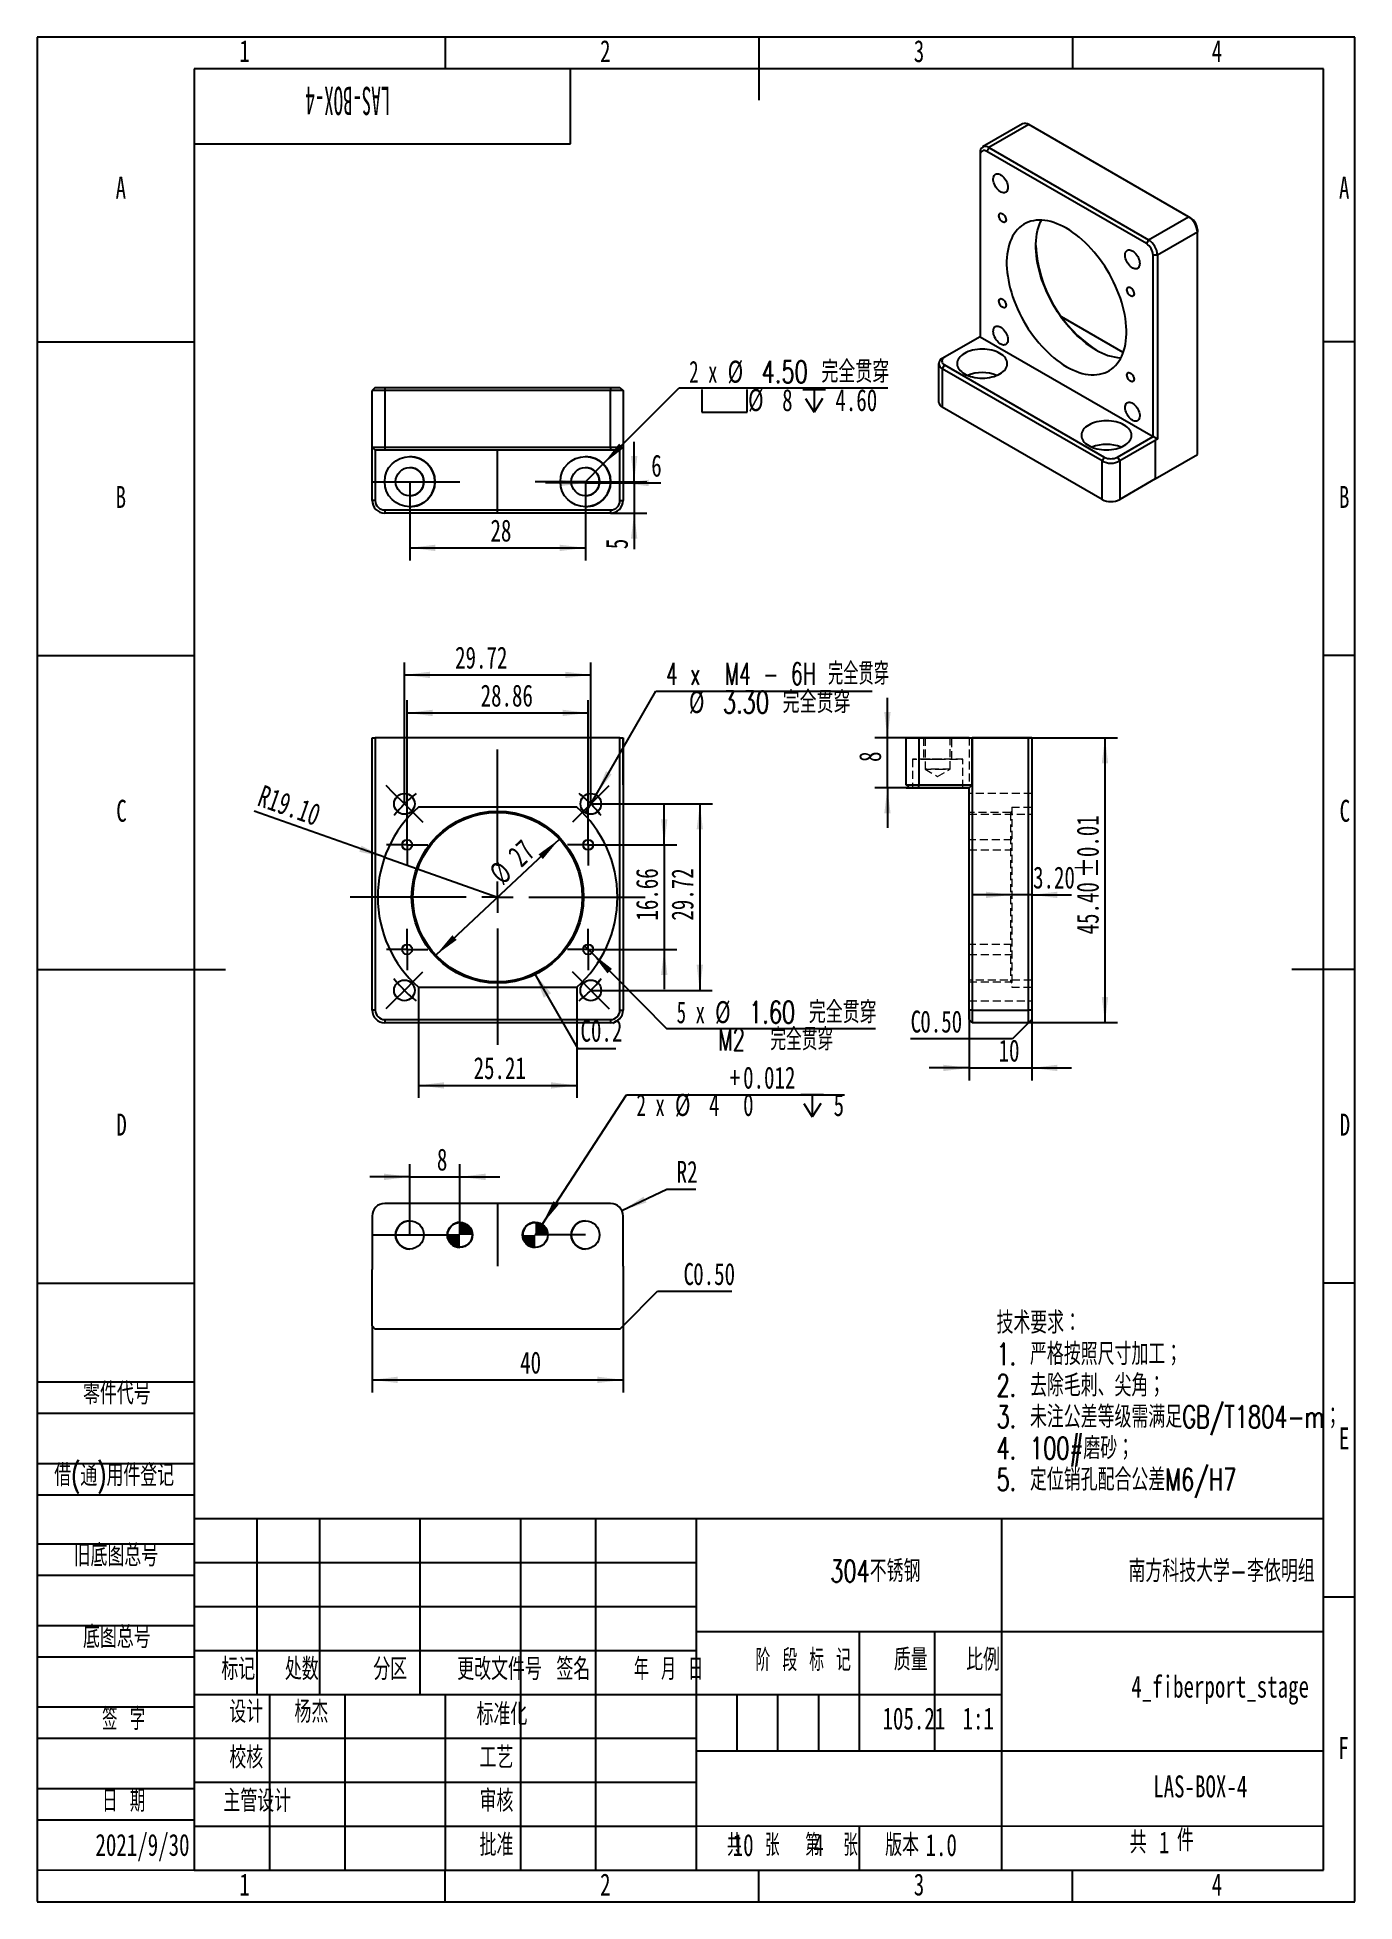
# Model space of a CAD drawing. Header units: millimetres. Extents: x 0 to 210, y 0 to 297.
import ezdxf

# ---------------------------------------------------------------- set-up
doc = ezdxf.new("R2010")
doc.units = ezdxf.units.MM
doc.linetypes.add('CENTERX2', pattern=[20.32, 12.7, -2.54, 2.54, -2.54])
doc.linetypes.add('HIDDEN', pattern=[1.905, 1.27, -0.635])
doc.layers.add('图框', color=7, linetype='Continuous')
doc.layers.add('图纸格式', color=7, linetype='Continuous')
doc.styles.add('SLDTEXTSTYLE0', font='TXT', dxfattribs={"width": 0.7, "bigfont": 'bigfont'})
doc.styles.add('SLDTEXTSTYLE1', font='TXT', dxfattribs={"width": 0.62, "bigfont": 'bigfont'})
doc.styles.add('SLDTEXTSTYLE2', font='TXT', dxfattribs={"width": 0.614286, "bigfont": 'bigfont'})
doc.styles.add('SLDTEXTSTYLE3', font='TXT', dxfattribs={"width": 0.6, "bigfont": 'bigfont'})
doc.styles.add('SLDTEXTSTYLE4', font='TXT', dxfattribs={"width": 0.633333, "bigfont": 'bigfont'})
doc.styles.add('SLDTEXTSTYLE5', font='TXT', dxfattribs={"width": 0.7})
doc.styles.add('SLDTEXTSTYLE6', font='TXT', dxfattribs={"width": 0.49})
doc.styles.add('SLDTEXTSTYLE7', font='TXT', dxfattribs={"width": 0.629412, "bigfont": 'bigfont'})
doc.styles.add('SLDTEXTSTYLE8', font='TXT', dxfattribs={"width": 0.633333})
doc.styles.add('SLDTEXTSTYLE9', font='TXT', dxfattribs={"width": 0.65, "bigfont": 'bigfont'})
doc.dimstyles.new('SLDDIMSTYLE0', dxfattribs={"dimtxt": 3.5, "dimasz": 4.08, "dimexe": 0, "dimexo": 0.0625, "dimgap": 0.875, "dimtad": 2, "dimrnd": 1e-09, "dimzin": 4, "dimdsep": 46, "dimtxsty": 'SLDTEXTSTYLE5', "dimsah": 1, "dimcen": 0, "dimadec": 0, "dimazin": 1, "dimtfac": 1, "dimtofl": 0, "dimtmove": 0, "dimatfit": 3, "dimfxl": 0, "dimfrac": 2, "dimtolj": 1, "dimtzin": 12, "dimarcsym": 0})
doc.dimstyles.new('SLDDIMSTYLE1', dxfattribs={"dimtxt": 3.5, "dimasz": 4.08, "dimexe": 0, "dimexo": 0.0625, "dimgap": 0.875, "dimtad": 2, "dimrnd": 1e-09, "dimzin": 12, "dimdsep": 46, "dimtxsty": 'SLDTEXTSTYLE5', "dimsah": 1, "dimcen": 0.09, "dimadec": 0, "dimazin": 3, "dimtfac": 1, "dimtofl": 0, "dimtmove": 0, "dimatfit": 3, "dimfxl": 0, "dimfrac": 2, "dimtolj": 1, "dimtzin": 12, "dimarcsym": 0})
doc.dimstyles.new('SLDDIMSTYLE10', dxfattribs={"dimtxt": 3.5, "dimasz": 4.08, "dimexe": 0, "dimexo": 0.0625, "dimgap": 0.875, "dimtad": 0, "dimtih": 1, "dimtoh": 1, "dimdec": 6, "dimrnd": 1e-09, "dimzin": 12, "dimdsep": 46, "dimtxsty": 'SLDTEXTSTYLE5', "dimsah": 1, "dimcen": 0, "dimadec": 0, "dimazin": 3, "dimtol": 1, "dimtp": 0.012, "dimtfac": 1, "dimtdec": 3, "dimtofl": 0, "dimtmove": 0, "dimatfit": 3, "dimfxl": 0, "dimfrac": 2, "dimtolj": 1, "dimtzin": 0, "dimarcsym": 0})
doc.dimstyles.new('SLDDIMSTYLE11', dxfattribs={"dimtxt": 3.5, "dimasz": 4.08, "dimexe": 0, "dimexo": 0.0625, "dimgap": 0.875, "dimtad": 0, "dimtih": 1, "dimtoh": 1, "dimrnd": 1e-09, "dimzin": 4, "dimdsep": 46, "dimtxsty": 'SLDTEXTSTYLE5', "dimsah": 1, "dimcen": 0, "dimadec": 0, "dimazin": 1, "dimtfac": 1, "dimtofl": 0, "dimtmove": 0, "dimatfit": 3, "dimfxl": 0, "dimfrac": 2, "dimtolj": 1, "dimtzin": 12, "dimarcsym": 0})
doc.dimstyles.new('SLDDIMSTYLE2', dxfattribs={"dimtxt": 3.5, "dimasz": 4.08, "dimexe": 0, "dimexo": 0.0625, "dimgap": 0.875, "dimtad": 2, "dimrnd": 1e-09, "dimzin": 12, "dimdsep": 46, "dimtxsty": 'SLDTEXTSTYLE5', "dimsah": 1, "dimcen": 0.09, "dimadec": 0, "dimazin": 3, "dimtfac": 1, "dimtmove": 0, "dimatfit": 0, "dimfxl": 0, "dimfrac": 2, "dimtolj": 1, "dimtzin": 12, "dimarcsym": 0})
doc.dimstyles.new('SLDDIMSTYLE3', dxfattribs={"dimtxt": 3.5, "dimasz": 4.08, "dimexe": 0, "dimexo": 0.0625, "dimgap": 0.875, "dimtad": 2, "dimrnd": 1e-09, "dimzin": 12, "dimdsep": 46, "dimtxsty": 'SLDTEXTSTYLE5', "dimsah": 1, "dimcen": 0, "dimadec": 0, "dimazin": 3, "dimtfac": 1, "dimtmove": 0, "dimatfit": 3, "dimfxl": 0, "dimfrac": 2, "dimtolj": 1, "dimtzin": 12, "dimarcsym": 0})
doc.dimstyles.new('SLDDIMSTYLE4', dxfattribs={"dimtxt": 3.5, "dimasz": 4.08, "dimexe": 0, "dimexo": 0.0625, "dimgap": 0.875, "dimtad": 0, "dimtih": 1, "dimtoh": 1, "dimdec": 6, "dimrnd": 1e-09, "dimzin": 12, "dimdsep": 46, "dimtxsty": 'SLDTEXTSTYLE5', "dimblk1": 'NONE', "dimsah": 1, "dimcen": 0, "dimadec": 0, "dimazin": 3, "dimtfac": 1, "dimtmove": 0, "dimatfit": 3, "dimldrblk": 'NONE', "dimfxl": 0, "dimfrac": 2, "dimtolj": 1, "dimtzin": 12, "dimarcsym": 0})
doc.dimstyles.new('SLDDIMSTYLE5', dxfattribs={"dimtxt": 3.5, "dimasz": 4.08, "dimexe": 0, "dimexo": 0.0625, "dimgap": 0.875, "dimtad": 0, "dimtih": 1, "dimtoh": 1, "dimrnd": 1e-09, "dimzin": 4, "dimdsep": 46, "dimtxsty": 'SLDTEXTSTYLE5', "dimblk1": 'NONE', "dimsah": 1, "dimcen": 0, "dimadec": 0, "dimazin": 1, "dimtfac": 1, "dimtmove": 0, "dimatfit": 3, "dimldrblk": 'NONE', "dimfxl": 0, "dimfrac": 2, "dimtolj": 1, "dimtzin": 12, "dimarcsym": 0})
doc.dimstyles.new('SLDDIMSTYLE6', dxfattribs={"dimtxt": 0.18, "dimasz": 4.08, "dimexe": 0, "dimexo": 0.0625, "dimgap": 0, "dimtad": 0, "dimtih": 1, "dimtoh": 1, "dimdec": 0, "dimrnd": 1e-09, "dimzin": 0, "dimdsep": 46, "dimtxsty": 'Standard', "dimsah": 1, "dimcen": 0.09, "dimadec": 0, "dimazin": 0, "dimtfac": 4.08, "dimtdec": 0, "dimtofl": 0, "dimtmove": 0, "dimatfit": 3, "dimfxl": 0, "dimfrac": 2, "dimtolj": 1, "dimtzin": 0, "dimarcsym": 0})
doc.dimstyles.new('SLDDIMSTYLE7', dxfattribs={"dimtxt": 3.5, "dimasz": 4.08, "dimexe": 0, "dimexo": 0.0625, "dimgap": 0.875, "dimtad": 2, "dimrnd": 1e-09, "dimzin": 4, "dimdsep": 46, "dimtxsty": 'SLDTEXTSTYLE5', "dimsah": 1, "dimcen": 0.09, "dimadec": 0, "dimazin": 1, "dimtol": 1, "dimtp": 0.01, "dimtm": 0.01, "dimtfac": 1, "dimtofl": 0, "dimtmove": 0, "dimatfit": 3, "dimfxl": 0, "dimfrac": 2, "dimtolj": 1, "dimarcsym": 0})
doc.dimstyles.new('SLDDIMSTYLE8', dxfattribs={"dimtxt": 3.5, "dimasz": 4.08, "dimexe": 0, "dimexo": 0.0625, "dimgap": 0.875, "dimtad": 2, "dimrnd": 1e-09, "dimzin": 4, "dimdsep": 46, "dimtxsty": 'SLDTEXTSTYLE5', "dimsah": 1, "dimcen": 0.09, "dimadec": 0, "dimazin": 1, "dimtfac": 1, "dimtmove": 0, "dimatfit": 0, "dimfxl": 0, "dimfrac": 2, "dimtolj": 1, "dimtzin": 12, "dimarcsym": 0})
doc.dimstyles.new('SLDDIMSTYLE9', dxfattribs={"dimtxt": 3.5, "dimasz": 4.08, "dimexe": 0, "dimexo": 0.0625, "dimgap": 0.875, "dimtad": 0, "dimtih": 1, "dimtoh": 1, "dimrnd": 1e-09, "dimzin": 12, "dimdsep": 46, "dimtxsty": 'SLDTEXTSTYLE5', "dimsah": 1, "dimcen": 0, "dimadec": 0, "dimazin": 3, "dimtfac": 1, "dimtofl": 0, "dimtmove": 0, "dimatfit": 3, "dimfxl": 0, "dimfrac": 2, "dimtolj": 1, "dimtzin": 12, "dimarcsym": 0})

msp = doc.modelspace()

# ---------------------------------------------------------------- texts
at = {"color": 7, "linetype": 'Continuous', "lineweight": 0, "char_height": 3.5, "attachment_point": 2, "style": 'SLDTEXTSTYLE5'}
for s, insert in [('1', (33.0444444, 296.5477585)), ('2', (90.5444444, 296.5477585)), ('3', (140.5444444, 296.5477585)), ('4', (188.0444444, 296.5477585))]:
    msp.add_mtext(s, dxfattribs=dict(at, insert=insert))
at = {"layer": '图框', "insert": (49.4948076, 284.6081562), "char_height": 4.5, "attachment_point": 2, "rotation": 180, "style": 'SLDTEXTSTYLE6'}
msp.add_mtext('LAS-BOX-4', dxfattribs=at)
at = {"layer": '图框', "char_height": 3.5}
for s, insert, attachment_point, style in [('A', (13.3203125, 274.7706978), 2, 'SLDTEXTSTYLE5'), ('A', (208.3203125, 274.7706978), 2, 'SLDTEXTSTYLE5'), ('B', (13.3203125, 225.5206978), 2, 'SLDTEXTSTYLE5'), ('B', (208.3203125, 225.5206978), 2, 'SLDTEXTSTYLE5'), ('C', (13.4272569, 175.5206978), 2, 'SLDTEXTSTYLE5'), ('C', (208.4272569, 175.5206978), 2, 'SLDTEXTSTYLE5'), ('D', (13.4296875, 125.5206978), 2, 'SLDTEXTSTYLE5'), ('D', (208.4296875, 125.5206978), 2, 'SLDTEXTSTYLE5'), ('零件代号', (7.2921167, 82.703292), 1, 'SLDTEXTSTYLE0'), ('E', (208.3178819, 75.5206978), 2, 'SLDTEXTSTYLE5'), ('借(通)用件登记', (2.7046163, 69.6777326), 1, 'SLDTEXTSTYLE0'), ('旧底图总号', (5.7921164, 56.9053), 1, 'SLDTEXTSTYLE0'), ('304不锈钢', (133.586409, 54.3990526), 2, 'SLDTEXTSTYLE0'), ('南方科技大学-李依明组', (188.7790183, 54.3990529), 2, 'SLDTEXTSTYLE0'), ('底图总号', (7.2921167, 43.8852641), 1, 'SLDTEXTSTYLE0'), ('标记', (32.0401075, 38.7885598), 2, 'SLDTEXTSTYLE0'), ('处数', (42.160637, 38.7885598), 2, 'SLDTEXTSTYLE0'), ('分区', (56.2599008, 38.7885598), 2, 'SLDTEXTSTYLE0'), ('更改文件号', (73.6804743, 38.7885598), 2, 'SLDTEXTSTYLE0'), ('签名', (85.4411077, 38.7885598), 2, 'SLDTEXTSTYLE0'), ('年 月 日', (100.6172965, 38.7885598), 2, 'SLDTEXTSTYLE1'), ('阶 段 标 记', (122.0830501, 40.2162471), 2, 'SLDTEXTSTYLE2'), ('质量', (139.226661, 40.2861817), 2, 'SLDTEXTSTYLE0'), ('比例', (150.7591423, 40.2861817), 2, 'SLDTEXTSTYLE0'), ('4_fiberport_stage', (188.5444704, 35.9934112), 2, 'SLDTEXTSTYLE5'), ('签 字', (13.7674931, 30.806994), 2, 'SLDTEXTSTYLE4'), ('设计', (33.310827, 31.9727612), 2, 'SLDTEXTSTYLE0'), ('杨杰', (43.691887, 31.9727615), 2, 'SLDTEXTSTYLE0'), ('标准化', (74.0740412, 31.5920386), 2, 'SLDTEXTSTYLE0'), ('105.21', (139.7300409, 30.9083536), 2, 'SLDTEXTSTYLE5'), ('1:1', (149.9862256, 30.9083536), 2, 'SLDTEXTSTYLE5'), ('校核', (33.310827, 24.7021677), 2, 'SLDTEXTSTYLE0'), ('工艺', (73.1966105, 24.7021677), 2, 'SLDTEXTSTYLE0'), ('F', (208.2243055, 26.2109606), 2, 'SLDTEXTSTYLE5'), ('日 期', (13.7674931, 17.7869982), 2, 'SLDTEXTSTYLE4'), ('主管设计', (35.0608271, 17.7879105), 2, 'SLDTEXTSTYLE0'), ('审核', (73.1966105, 17.7973832), 2, 'SLDTEXTSTYLE0'), ('LAS-BOX-4', (185.3774556, 20.0842047), 2, 'SLDTEXTSTYLE5'), ('2021/9/30', (16.7685052, 10.7783984), 2, 'SLDTEXTSTYLE5'), ('批准', (73.199041, 10.7783982), 2, 'SLDTEXTSTYLE0'), ('共  张', (114.1366995, 10.7483197), 2, 'SLDTEXTSTYLE3'), ('10', (110.8485013, 10.74832), 1, 'SLDTEXTSTYLE5'), ('第  张', (126.6114846, 10.7483197), 2, 'SLDTEXTSTYLE3'), ('4', (123.7235415, 10.74832), 1, 'SLDTEXTSTYLE5'), ('版本', (137.8522733, 10.7483197), 2, 'SLDTEXTSTYLE0'), ('1.0', (141.5890189, 10.74832), 1, 'SLDTEXTSTYLE5'), ('共', (174.1281658, 11.166375), 1, 'SLDTEXTSTYLE0'), ('件', (181.6600274, 11.5221609), 1, 'SLDTEXTSTYLE0'), ('1', (33.0444444, 4.4609606), 2, 'SLDTEXTSTYLE5'), ('2', (90.5444444, 4.4609606), 2, 'SLDTEXTSTYLE5'), ('3', (140.5444444, 4.4609606), 2, 'SLDTEXTSTYLE5'), ('4', (188.0444444, 4.4609606), 2, 'SLDTEXTSTYLE5')]:
    msp.add_mtext(s, dxfattribs=dict(at, insert=insert, attachment_point=attachment_point, style=style))
at = {"layer": '图纸格式', "insert": (178.7928506, 11.166375), "char_height": 3.5, "attachment_point": 1, "style": 'SLDTEXTSTYLE5'}
msp.add_mtext('1', dxfattribs=at)

# ---------------------------------------------------------------- blocks, each defined once
blk = doc.blocks.new('SW_NOTE_0')
at = {"layer": '图纸格式', "color": 0, "char_height": 3.5, "attachment_point": 1, "style": 'SLDTEXTSTYLE0'}
for s, insert in [('技术要求：', (0, 4.51)), ('1. 严格按照尺寸加工；', (0, -0.49)), ('2. 去除毛刺、尖角；', (0, -5.49)), ('3. 未注公差等级需满足GB/T1804-m；', (0, -10.49)), ('4. 100#磨砂；', (0, -15.49)), ('5. 定位销孔配合公差M6/H7', (0, -20.49))]:
    blk.add_mtext(s, dxfattribs=dict(at, insert=insert))
blk = doc.blocks.new('_D')
at = {"layer": '图纸格式'}
for q in [(34.55, 173.7), (73.37, 160.02)]:
    blk.add_line((55.36, 166.37), q, dxfattribs=at)
blk.add_solid([(55.36, 166.37), (51.68, 168.2), (51.34, 167.24)], dxfattribs=at)
at = {"layer": '图纸格式', "insert": (36.05, 177.96), "char_height": 3.5, "attachment_point": 1, "rotation": 340.5767, "style": 'SLDTEXTSTYLE5'}
blk.add_mtext('R19.10', dxfattribs=at)
blk = doc.blocks.new('_D_1')
at = {"layer": '图纸格式'}
for p, q in [((58.52, 174.87), (58.52, 197.42)), ((88.23, 174.87), (88.23, 197.42)), ((58.52, 195.42), (88.23, 195.42))]:
    blk.add_line(p, q, dxfattribs=at)
for points in [[(58.52, 195.42), (62.6, 194.91), (62.6, 195.93)], [(88.23, 195.42), (84.15, 195.92), (84.15, 194.91)]]:
    blk.add_solid(points, dxfattribs=at)
at = {"layer": '图纸格式', "insert": (66.6, 199.93), "char_height": 3.5, "attachment_point": 1, "rotation": 359.997, "style": 'SLDTEXTSTYLE5'}
blk.add_mtext('29.72', dxfattribs=at)
blk = doc.blocks.new('_D_2')
at = {"layer": '图纸格式'}
for p, q in [((88.23, 174.87), (107.61, 174.87)), ((105.61, 174.87), (105.6, 145.15)), ((88.23, 145.16), (107.6, 145.15))]:
    blk.add_line(p, q, dxfattribs=at)
for points in [[(105.61, 174.87), (105.1, 170.79), (106.11, 170.79)], [(105.6, 145.15), (106.11, 149.23), (105.1, 149.23)]]:
    blk.add_solid(points, dxfattribs=at)
at = {"layer": '图纸格式', "insert": (101.09, 156.27), "char_height": 3.5, "attachment_point": 1, "rotation": 89.997, "style": 'SLDTEXTSTYLE5'}
blk.add_mtext('29.72', dxfattribs=at)
blk = doc.blocks.new('_D_3')
at = {"layer": '图纸格式'}
for p, q in [((99.93, 168.35), (99.93, 174.7)), ((91.1, 168.35), (101.93, 168.35)), ((99.93, 168.35), (99.93, 151.69)), ((91.1, 151.69), (101.93, 151.69)), ((99.93, 151.69), (99.93, 145.34))]:
    blk.add_line(p, q, dxfattribs=at)
for points in [[(99.93, 168.35), (100.44, 172.43), (99.43, 172.43)], [(99.93, 151.69), (99.43, 147.61), (100.44, 147.61)]]:
    blk.add_solid(points, dxfattribs=at)
at = {"layer": '图纸格式', "insert": (95.42, 156.28), "char_height": 3.5, "attachment_point": 1, "rotation": 90, "style": 'SLDTEXTSTYLE5'}
blk.add_mtext('16.66', dxfattribs=at)
blk = doc.blocks.new('_D_4')
at = {"layer": '图纸格式'}
for p, q in [((58.94, 171.65), (58.94, 191.37)), ((87.8, 171.65), (87.8, 191.37)), ((58.94, 189.37), (87.8, 189.37))]:
    blk.add_line(p, q, dxfattribs=at)
for points in [[(58.94, 189.37), (63.02, 188.86), (63.02, 189.87)], [(87.8, 189.37), (83.72, 189.87), (83.72, 188.86)]]:
    blk.add_solid(points, dxfattribs=at)
at = {"layer": '图纸格式', "insert": (70.67, 193.88), "char_height": 3.5, "attachment_point": 1, "style": 'SLDTEXTSTYLE5'}
blk.add_mtext('28.86', dxfattribs=at)
blk = doc.blocks.new('_D_5')
at = {"layer": '图纸格式'}
for p, q in [((60.77, 145.67), (60.77, 128.02)), ((85.98, 145.67), (85.98, 128.02)), ((60.77, 130.02), (85.98, 130.02))]:
    blk.add_line(p, q, dxfattribs=at)
for points in [[(60.77, 130.02), (64.85, 129.51), (64.85, 130.52)], [(85.98, 130.02), (81.9, 130.52), (81.9, 129.51)]]:
    blk.add_solid(points, dxfattribs=at)
at = {"layer": '图纸格式', "insert": (69.55, 134.53), "char_height": 3.5, "attachment_point": 1, "style": 'SLDTEXTSTYLE5'}
blk.add_mtext('25.21', dxfattribs=at)
blk = doc.blocks.new('_D_6')
at = {"layer": '图纸格式'}
blk.add_line((83.22, 169.25), (63.53, 150.78), dxfattribs=at)
for points in [[(83.22, 169.25), (79.9, 166.83), (80.59, 166.09)], [(63.53, 150.78), (66.85, 153.2), (66.16, 153.94)]]:
    blk.add_solid(points, dxfattribs=at)
at = {"layer": '图纸格式', "char_height": 3.5, "attachment_point": 1, "rotation": 43.1721, "style": 'SLDTEXTSTYLE5'}
for s, insert in [('27', (74.75, 167.16)), ('%%c', (71.74, 164.36))]:
    blk.add_mtext(s, dxfattribs=dict(at, insert=insert))
blk = doc.blocks.new('_D_7')
at = {"layer": '图纸格式'}
for p, q in [((89.06, 176.3), (98.61, 192.84)), ((98.61, 192.84), (133.09, 192.84)), ((87.41, 173.44), (89.06, 176.3))]:
    blk.add_line(p, q, dxfattribs=at)
blk.add_solid([(89.06, 176.3), (91.54, 179.58), (90.66, 180.09)], dxfattribs=at)
at = {"layer": '图纸格式', "char_height": 3.5, "attachment_point": 1}
for s, insert, style in [('4 x  M4 - 6H 完全贯穿', (100.2, 197.35), 'SLDTEXTSTYLE7'), ('3.30 完全贯穿', (109.29, 192.83), 'SLDTEXTSTYLE0'), ('%%c', (103.87, 192.85), 'SLDTEXTSTYLE5')]:
    blk.add_mtext(s, dxfattribs=dict(at, insert=insert, style=style))
blk = doc.blocks.new('_None')
blk = doc.blocks.new('_D_8')
at = {"layer": '图纸格式'}
for p, q in [((87.24, 152.25), (88.37, 151.12)), ((88.37, 151.12), (100.32, 139.11)), ((100.32, 139.11), (133.59, 139.11))]:
    blk.add_line(p, q, dxfattribs=at)
blk.add_solid([(88.37, 151.12), (90.89, 147.87), (91.61, 148.58)], dxfattribs=at)
at = {"layer": '图纸格式', "char_height": 3.5, "attachment_point": 1}
for s, insert, style in [('5 x', (101.91, 143.43), 'SLDTEXTSTYLE8'), ('%%c', (108.04, 143.45), 'SLDTEXTSTYLE5'), ('1.60 完全贯穿', (113.46, 143.43), 'SLDTEXTSTYLE0'), ('M2  完全贯穿', (108.51, 139.1), 'SLDTEXTSTYLE9')]:
    blk.add_mtext(s, dxfattribs=dict(at, insert=insert, style=style))
blk = doc.blocks.new('SW_NOTE_0_1')
at = {"layer": '图纸格式', "color": 0}
blk.add_line((6.02, 0), (0, 0), dxfattribs=at)
at = {"layer": '图纸格式', "color": 0, "insert": (0.41, 4.63), "char_height": 3.5, "attachment_point": 1, "style": 'SLDTEXTSTYLE5'}
blk.add_mtext('C0.2', dxfattribs=at)
blk = doc.blocks.new('SW_CENTERMARKSYMBOL_0')
at = {"layer": '图纸格式', "color": 0}
for p, q in [((0, 2.5), (0, 3.3)), ((-2.5, 0), (-3.3, 0)), ((0, 0), (-2.5, 0)), ((0, 0), (0, 2.5)), ((0, 0), (0, -2.5)), ((0, 0), (2.5, 0)), ((2.5, 0), (3.3, 0)), ((0, -2.5), (0, -3.3))]:
    blk.add_line(p, q, dxfattribs=at)
blk = doc.blocks.new('SW_CENTERMARKSYMBOL_1')
at = {"layer": '图纸格式', "color": 0}
for p, q in [((0, 2.5), (0, 3.3)), ((-2.5, 0), (-3.3, 0)), ((0, 0), (-2.5, 0)), ((0, 0), (0, 2.5)), ((0, 0), (0, -2.5)), ((0, 0), (2.5, 0)), ((2.5, 0), (3.3, 0)), ((0, -2.5), (0, -3.3))]:
    blk.add_line(p, q, dxfattribs=at)
blk = doc.blocks.new('SW_CENTERMARKSYMBOL_2')
at = {"layer": '图纸格式', "color": 0}
for p, q in [((0, 2.5), (0, 3.3)), ((-2.5, 0), (-3.3, 0)), ((0, 0), (-2.5, 0)), ((0, 0), (0, 2.5)), ((0, 0), (0, -2.5)), ((0, 0), (2.5, 0)), ((2.5, 0), (3.3, 0)), ((0, -2.5), (0, -3.3))]:
    blk.add_line(p, q, dxfattribs=at)
blk = doc.blocks.new('SW_CENTERMARKSYMBOL_3')
at = {"layer": '图纸格式', "color": 0}
for p, q in [((0, 2.5), (0, 3.3)), ((-2.5, 0), (-3.3, 0)), ((0, 0), (-2.5, 0)), ((0, 0), (0, 2.5)), ((0, 0), (0, -2.5)), ((0, 0), (2.5, 0)), ((2.5, 0), (3.3, 0)), ((0, -2.5), (0, -3.3))]:
    blk.add_line(p, q, dxfattribs=at)
blk = doc.blocks.new('SW_CENTERMARKSYMBOL_4')
at = {"layer": '图纸格式', "color": 0}
for p, q in [((14.86, -9.86), (14.86, 8.65)), ((-1.77, 1.77), (-2.93, 2.93)), ((0, 0), (-1.77, 1.77)), ((0, 0), (1.77, -1.77)), ((29.72, 0), (31.48, 1.77)), ((31.48, 1.77), (32.65, 2.93)), ((1.77, -1.77), (2.93, -2.93)), ((27.95, -1.77), (26.78, -2.94)), ((29.72, 0), (27.95, -1.77)), ((14.86, -14.86), (14.86, -12.36)), ((9.86, -14.86), (-8.66, -14.86)), ((14.86, -14.86), (12.36, -14.86)), ((14.86, -14.86), (14.86, -17.36)), ((14.86, -14.86), (17.36, -14.86)), ((19.86, -14.86), (38.37, -14.86)), ((14.86, -19.86), (14.86, -38.37)), ((0, -29.72), (1.77, -27.95)), ((1.77, -27.95), (2.93, -26.78)), ((27.95, -27.95), (26.78, -26.78)), ((29.72, -29.72), (27.95, -27.95)), ((-1.77, -31.48), (-2.94, -32.65)), ((0, -29.72), (-1.77, -31.48)), ((29.72, -29.72), (31.48, -31.49)), ((31.48, -31.49), (32.65, -32.65))]:
    blk.add_line(p, q, dxfattribs=at)
for start, end in [(128.1803, 134.997), (44.997, 51.8136), (134.997, 141.8136), (38.1803, 44.997), (218.1803, 224.997), (314.997, 321.8136), (224.997, 231.8136), (308.1803, 314.997)]:
    blk.add_arc((14.86, -14.86), 21.01, start, end, dxfattribs=at)
blk = doc.blocks.new('_D_9')
at = {"layer": '图纸格式'}
for p, q in [((148.52, 142.02), (148.52, 130.8)), ((158.52, 142.02), (158.52, 130.8)), ((148.52, 132.8), (142.17, 132.8)), ((148.52, 132.8), (158.52, 132.8)), ((158.52, 132.8), (164.87, 132.8))]:
    blk.add_line(p, q, dxfattribs=at)
for points in [[(148.52, 132.8), (144.44, 133.31), (144.44, 132.3)], [(158.52, 132.8), (162.6, 132.3), (162.6, 133.31)]]:
    blk.add_solid(points, dxfattribs=at)
at = {"layer": '图纸格式', "insert": (153.23, 137.32), "char_height": 3.5, "attachment_point": 1, "style": 'SLDTEXTSTYLE5'}
blk.add_mtext('10', dxfattribs=at)
blk = doc.blocks.new('_D_10')
at = {"layer": '图纸格式'}
for p, q in [((158.52, 185.41), (172.19, 185.41)), ((170.19, 185.41), (170.19, 140.02)), ((158.02, 140.02), (172.19, 140.02))]:
    blk.add_line(p, q, dxfattribs=at)
for points in [[(170.19, 185.41), (169.68, 181.33), (170.7, 181.33)], [(170.19, 140.02), (170.7, 144.1), (169.68, 144.1)]]:
    blk.add_solid(points, dxfattribs=at)
at = {"layer": '图纸格式', "char_height": 3.5, "attachment_point": 1, "rotation": 90.0001, "style": 'SLDTEXTSTYLE5'}
for s, insert in [('±0.01', (165.68, 163.06)), ('45.40', (165.68, 154.07))]:
    blk.add_mtext(s, dxfattribs=dict(at, insert=insert))
blk = doc.blocks.new('_D_11')
at = {"layer": '图纸格式'}
for p, q in [((135.51, 185.41), (135.51, 191.76)), ((140.52, 185.41), (133.51, 185.41)), ((135.51, 177.42), (135.51, 185.41)), ((138.52, 177.42), (133.51, 177.42)), ((135.51, 177.42), (135.51, 171.07))]:
    blk.add_line(p, q, dxfattribs=at)
for points in [[(135.51, 185.41), (136.02, 189.49), (135.01, 189.49)], [(135.51, 177.42), (135.01, 173.34), (136.02, 173.34)]]:
    blk.add_solid(points, dxfattribs=at)
at = {"layer": '图纸格式', "insert": (131, 181.55), "char_height": 3.5, "attachment_point": 1, "rotation": 90.0001, "style": 'SLDTEXTSTYLE5'}
blk.add_mtext('8', dxfattribs=at)
blk = doc.blocks.new('_D_12')
at = {"layer": '图纸格式'}
for p, q in [((155.32, 160.38), (148.97, 160.38)), ((158.52, 160.38), (155.32, 160.38)), ((158.52, 160.38), (164.87, 160.38))]:
    blk.add_line(p, q, dxfattribs=at)
for points in [[(155.32, 160.38), (151.24, 160.88), (151.24, 159.87)], [(158.52, 160.38), (162.6, 159.87), (162.6, 160.88)]]:
    blk.add_solid(points, dxfattribs=at)
at = {"layer": '图纸格式', "insert": (158.73, 164.89), "char_height": 3.5, "attachment_point": 1, "style": 'SLDTEXTSTYLE5'}
blk.add_mtext('3.20', dxfattribs=at)
blk = doc.blocks.new('SW_CHAMFER_DIMENSION_0')
at = {"layer": '图纸格式', "color": 0}
for p, q in [((18.8, 2.58), (16.22, 0)), ((16.22, 0), (0, 0))]:
    blk.add_line(p, q, dxfattribs=at)
at = {"layer": '图纸格式', "color": 0, "char_height": 3.5, "attachment_point": 1, "style": 'SLDTEXTSTYLE5'}
for s, insert in [('C', (0, 4.51)), ('0.50', (1.54, 4.51))]:
    blk.add_mtext(s, dxfattribs=dict(at, insert=insert))
blk = doc.blocks.new('_D_13')
at = {"layer": '图纸格式'}
for p, q in [((53.37, 91.7), (53.37, 81.11)), ((93.37, 91.7), (93.37, 81.11)), ((53.37, 83.11), (93.37, 83.11))]:
    blk.add_line(p, q, dxfattribs=at)
for points in [[(53.37, 83.11), (57.45, 82.6), (57.45, 83.62)], [(93.37, 83.11), (89.29, 83.62), (89.29, 82.6)]]:
    blk.add_solid(points, dxfattribs=at)
at = {"layer": '图纸格式', "insert": (76.97, 87.62), "char_height": 3.5, "attachment_point": 1, "style": 'SLDTEXTSTYLE5'}
blk.add_mtext('40', dxfattribs=at)
blk = doc.blocks.new('_D_14')
at = {"layer": '图纸格式'}
for p, q in [((93.18, 110.07), (100.33, 113.49)), ((100.33, 113.49), (104.99, 113.49))]:
    blk.add_line(p, q, dxfattribs=at)
blk.add_solid([(93.18, 110.07), (97.08, 111.37), (96.64, 112.29)], dxfattribs=at)
at = {"layer": '图纸格式', "insert": (101.92, 118), "char_height": 3.5, "attachment_point": 1, "style": 'SLDTEXTSTYLE5'}
blk.add_mtext('R2', dxfattribs=at)
blk = doc.blocks.new('_D_15')
at = {"layer": '图纸格式'}
for p, q in [((59.37, 106.2), (59.37, 117.45)), ((67.37, 106.2), (67.37, 117.45)), ((59.37, 115.45), (53.02, 115.45)), ((59.37, 115.45), (67.37, 115.45)), ((67.37, 115.45), (73.72, 115.45))]:
    blk.add_line(p, q, dxfattribs=at)
for points in [[(59.37, 115.45), (55.29, 115.96), (55.29, 114.94)], [(67.37, 115.45), (71.45, 114.94), (71.45, 115.96)]]:
    blk.add_solid(points, dxfattribs=at)
at = {"layer": '图纸格式', "insert": (63.7, 119.96), "char_height": 3.5, "attachment_point": 1, "style": 'SLDTEXTSTYLE5'}
blk.add_mtext('8', dxfattribs=at)
blk = doc.blocks.new('SW_CHAMFER_DIMENSION_1')
at = {"layer": '图纸格式', "color": 0}
for p, q in [((-9.64, -5.51), (-4.13, 0)), ((-4.13, 0), (7.68, 0))]:
    blk.add_line(p, q, dxfattribs=at)
at = {"layer": '图纸格式', "color": 0, "char_height": 3.5, "attachment_point": 1, "style": 'SLDTEXTSTYLE5'}
for s, insert in [('C', (0, 4.51)), ('0.50', (1.54, 4.51))]:
    blk.add_mtext(s, dxfattribs=dict(at, insert=insert))
blk = doc.blocks.new('SW_SYMBOL_HOLE_DEPTH')
at = {"layer": '图纸格式', "color": 0}
for p, q in [((0, 875), (800, 875)), ((400, 875), (400, 75)), ((100, 555), (400, 75)), ((700, 555), (400, 75))]:
    blk.add_line(p, q, dxfattribs=at)
blk = doc.blocks.new('_D_16')
at = {"layer": '图纸格式'}
for p, q in [((80.47, 107.88), (93.93, 128.53)), ((93.93, 128.53), (128.68, 128.53)), ((79.37, 106.2), (80.47, 107.88))]:
    blk.add_line(p, q, dxfattribs=at)
blk.add_solid([(80.47, 107.88), (83.12, 111.02), (82.27, 111.57)], dxfattribs=at)
at = {"layer": '图纸格式', "xscale": 0.004511737089201878, "yscale": 0.004511737089201878, "zscale": 0.004511737089201878}
blk.add_blockref('SW_SYMBOL_HOLE_DEPTH', (121.72, 124.65), dxfattribs=at)
at = {"layer": '图纸格式', "char_height": 3.5, "attachment_point": 1}
for s, insert, style in [('+', (110.36, 133.01), 'SLDTEXTSTYLE5'), ('0.012', (112.51, 133.01), 'SLDTEXTSTYLE5'), ('2 x', (95.51, 128.64), 'SLDTEXTSTYLE8'), ('%%c', (101.64, 128.66), 'SLDTEXTSTYLE5'), ('4', (107.07, 128.64), 'SLDTEXTSTYLE5'), ('0', (112.51, 128.66), 'SLDTEXTSTYLE5'), ('5', (126.93, 128.64), 'SLDTEXTSTYLE5')]:
    blk.add_mtext(s, dxfattribs=dict(at, insert=insert, style=style))
blk = doc.blocks.new('SW_DOWELSYMBOL_0')
at = {"linetype": 'Continuous', "lineweight": 18}
h = blk.add_hatch(color=0, dxfattribs=at)
edge = h.paths.add_edge_path(flags=0)
edge.add_arc((0, 0), 1.96, 180, 270)
edge.add_line((0, -1.96), (0, 0))
edge.add_line((0, 0), (-1.96, 0))
h = blk.add_hatch(color=0, dxfattribs=at)
edge = h.paths.add_edge_path(flags=0)
edge.add_arc((0, 0), 1.96, 0, 90)
edge.add_line((0, 1.96), (0, 0))
edge.add_line((0, 0), (1.96, 0))
at = {"layer": '图纸格式', "color": 0}
blk.add_circle((0, 0), 1.96, dxfattribs=at)
blk = doc.blocks.new('SW_DOWELSYMBOL_1')
at = {"linetype": 'Continuous', "lineweight": 18}
h = blk.add_hatch(color=0, dxfattribs=at)
edge = h.paths.add_edge_path(flags=0)
edge.add_arc((0, 0), 2.01, 180, 270)
edge.add_line((0, -2.01), (0, 0))
edge.add_line((0, 0), (-2.01, 0))
h = blk.add_hatch(color=0, dxfattribs=at)
edge = h.paths.add_edge_path(flags=0)
edge.add_arc((0, 0), 2.01, 0, 90)
edge.add_line((0, 2.01), (0, 0))
edge.add_line((0, 0), (2.01, 0))
at = {"layer": '图纸格式', "color": 0}
blk.add_circle((0, 0), 2.01, dxfattribs=at)
blk = doc.blocks.new('_D_17')
at = {"layer": '图纸格式'}
for p, q in [((59.37, 226.2), (59.37, 213.66)), ((87.37, 226.2), (87.37, 213.66)), ((59.37, 215.66), (87.37, 215.66))]:
    blk.add_line(p, q, dxfattribs=at)
for points in [[(59.37, 215.66), (63.45, 215.15), (63.45, 216.16)], [(87.37, 215.66), (83.29, 216.16), (83.29, 215.15)]]:
    blk.add_solid(points, dxfattribs=at)
at = {"layer": '图纸格式', "insert": (72.24, 220.17), "char_height": 3.5, "attachment_point": 1, "rotation": 0.0014, "style": 'SLDTEXTSTYLE5'}
blk.add_mtext('28', dxfattribs=at)
blk = doc.blocks.new('_D_18')
at = {"layer": '图纸格式'}
for p, q in [((87.37, 226), (81.02, 226)), ((87.37, 226.2), (87.37, 224)), ((87.37, 226), (93.37, 226)), ((93.37, 226), (99.4, 226))]:
    blk.add_line(p, q, dxfattribs=at)
for points in [[(87.37, 226), (83.29, 226.51), (83.29, 225.49)], [(93.37, 226), (97.45, 225.49), (97.45, 226.51)]]:
    blk.add_solid(points, dxfattribs=at)
at = {"layer": '图纸格式', "insert": (97.87, 230.51), "char_height": 3.5, "attachment_point": 1, "style": 'SLDTEXTSTYLE5'}
blk.add_mtext('6', dxfattribs=at)
blk = doc.blocks.new('_D_19')
at = {"layer": '图纸格式'}
for p, q in [((95.14, 226.2), (95.14, 232.55)), ((87.37, 226.2), (97.14, 226.2)), ((95.14, 226.2), (95.14, 221.2)), ((91.37, 221.2), (97.14, 221.2)), ((95.14, 221.2), (95.14, 215.45))]:
    blk.add_line(p, q, dxfattribs=at)
for points in [[(95.14, 226.2), (95.65, 230.28), (94.63, 230.28)], [(95.14, 221.2), (94.63, 217.12), (95.65, 217.12)]]:
    blk.add_solid(points, dxfattribs=at)
at = {"layer": '图纸格式', "insert": (90.63, 215.45), "char_height": 3.5, "attachment_point": 1, "rotation": 90, "style": 'SLDTEXTSTYLE5'}
blk.add_mtext('5', dxfattribs=at)
blk = doc.blocks.new('SW_SYMBOL_HOLE_SPOT')
at = {"layer": '图纸格式', "color": 0}
for p, q in [((0, 875), (0, 75)), ((1600, 75), (1600, 875)), ((0, 75), (1600, 75))]:
    blk.add_line(p, q, dxfattribs=at)
blk = doc.blocks.new('_D_20')
at = {"layer": '图纸格式'}
for p, q in [((90.2, 229.03), (102.32, 241.14)), ((102.32, 241.14), (135.6, 241.14)), ((87.37, 226.2), (90.2, 229.03))]:
    blk.add_line(p, q, dxfattribs=at)
blk.add_solid([(90.2, 229.03), (93.45, 231.56), (92.73, 232.27)], dxfattribs=at)
at = {"layer": '图纸格式', "xscale": 0.004511737089201878, "yscale": 0.004511737089201878, "zscale": 0.004511737089201878}
for name, p in [('SW_SYMBOL_HOLE_SPOT', (105.94, 236.96)), ('SW_SYMBOL_HOLE_DEPTH', (122.01, 236.96))]:
    blk.add_blockref(name, p, dxfattribs=at)
at = {"layer": '图纸格式', "char_height": 3.5, "attachment_point": 1}
for s, insert, style in [('2 x', (103.91, 245.46), 'SLDTEXTSTYLE8'), ('%%c', (110.04, 245.48), 'SLDTEXTSTYLE5'), ('4.50 完全贯穿', (115.47, 245.46), 'SLDTEXTSTYLE0'), ('%%c', (113.3, 240.96), 'SLDTEXTSTYLE5'), ('8', (118.73, 240.95), 'SLDTEXTSTYLE5'), ('4.60', (127.22, 240.95), 'SLDTEXTSTYLE5')]:
    blk.add_mtext(s, dxfattribs=dict(at, insert=insert, style=style))

# ---------------------------------------------------------------- dimensions: what is measured, and where the dimension line sits
at = {"layer": '图纸格式'}
for center, mpoint, text, dimstyle, picture, middle in [((87.3739596, 226.203719), (90.2037448, 229.0307874), '2 x %%c<> 完全贯穿\\P{\\fGDT;v}%%c 8 {\\fGDT;x} 4.60\\P', 'SLDDIMSTYLE11', '_D_20', (119.7550231, 240.9512106)), ((79.3734754, 106.202756), (80.4656752, 107.8781961), '2 x %%c<> {\\fGDT;x} 5\\P', 'SLDDIMSTYLE10', '_D_16', (112.0985748, 128.4931382))]:
    dim = msp.add_radius_dim(center=center, mpoint=mpoint, text=text, dimstyle=dimstyle, override={"dimpost": '<>'}, dxfattribs=at)
    dim.commit()
    dim.dimension.update_dxf_attribs({"geometry": picture, "text_midpoint": middle, "dimtype": 164})
for base, p1, p2, angle, dimstyle, picture, middle in [((95.1421178, 221.2030412), (87.3736812, 226.203719), (91.3741714, 221.2030412), 90, 'SLDDIMSTYLE2', '_D_19', (95.1421178, 216.2133043)), ((87.3739365, 215.6561006), (59.3739232, 226.2030412), (87.3736812, 226.203719), 0.00138704, 'SLDDIMSTYLE1', '_D_17', (73.7747407, 215.6557713)), ((88.2341288, 195.4156963), (58.5159434, 174.8744266), (88.2330509, 174.8728672), 359.996993506, 'SLDDIMSTYLE1', '_D_1', (70.433843, 195.4166304)), ((135.5137759, 185.4142011), (138.5190248, 177.4154199), (140.5190248, 185.4142095), 270.000096322, 'SLDDIMSTYLE2', '_D_11', (135.5137811, 182.3134893)), ((170.1915545, 140.0151137), (158.5190248, 185.4142398), (158.0190248, 140.0150932), 270.000096322, 'SLDDIMSTYLE7', '_D_10', (170.1915154, 163.2740589)), ((105.6044314, 145.1548482), (88.2330509, 174.8728672), (88.2314915, 145.1557598), 89.996993506, 'SLDDIMSTYLE1', '_D_2', (105.605216, 160.1075853)), ((99.9344704, 151.6850932), (91.1037175, 168.3450932), (91.1037175, 151.6850932), 90, 'SLDDIMSTYLE2', '_D_3', (99.9344704, 160.1075853))]:
    dim = msp.add_linear_dim(base=base, p1=p1, p2=p2, angle=angle, dimstyle=dimstyle, dxfattribs=at)
    dim.commit()
    dim.dimension.update_dxf_attribs({"geometry": picture, "text_midpoint": middle, "dimtype": 160})
for base, p1, p2, dimstyle, picture, middle in [((93.3741714, 226.0006849), (87.3736812, 226.203719), (93.3741714, 223.2030412), 'SLDDIMSTYLE2', '_D_18', (98.6309419, 226.0006849)), ((87.8037175, 189.3666629), (58.9437175, 171.6450932), (87.8037175, 171.6450932), 'SLDDIMSTYLE1', '_D_4', (74.5049435, 189.3666629)), ((155.3190248, 160.3755771), (158.5190248, 142.0150932), (155.3190248, 174.3650932), 'SLDDIMSTYLE8', '_D_12', (161.7984257, 160.3755771)), ((85.978776, 130.0150932), (60.768659, 145.6650932), (85.978776, 145.6650932), 'SLDDIMSTYLE1', '_D_5', (73.3846165, 130.0150932)), ((158.5190248, 132.8035783), (148.5190248, 142.0150932), (158.5190248, 142.0150932), 'SLDDIMSTYLE2', '_D_9', (154.7624567, 132.8035783)), ((67.3737175, 115.4503808), (59.3737175, 106.2034338), (67.3737175, 106.2034338), 'SLDDIMSTYLE2', '_D_15', (64.4660945, 115.4503808)), ((93.3737175, 83.1097528), (53.3737175, 91.7034338), (93.3737175, 91.7034338), 'SLDDIMSTYLE1', '_D_13', (78.5097608, 83.1097528))]:
    dim = msp.add_linear_dim(base=base, p1=p1, p2=p2, dimstyle=dimstyle, dxfattribs=at)
    dim.commit()
    dim.dimension.update_dxf_attribs({"geometry": picture, "text_midpoint": middle, "dimtype": 160})
dim = msp.add_diameter_dim_2p(p1=(87.4075568, 173.4442107), p2=(89.058545, 176.3015237), text='4 x  M4 - 6H 完全贯穿\\P%%c 3.30 完全贯穿\\P', dimstyle='SLDDIMSTYLE4', override={"dimpost": '<>'}, dxfattribs=at)
dim.commit()
dim.dimension.update_dxf_attribs({"geometry": '_D_7', "text_midpoint": (116.647078, 192.7454381), "dimtype": 163})
for center, mpoint, dimstyle, picture, middle in [((73.3737175, 160.0150932), (55.3607439, 166.3666901), 'SLDDIMSTYLE0', '_D', (38.8301412, 172.1955983)), ((91.3737175, 109.2034338), (93.1777071, 110.0669275), 'SLDDIMSTYLE9', '_D_14', (103.4526957, 115.6567783))]:
    dim = msp.add_radius_dim(center=center, mpoint=mpoint, dimstyle=dimstyle, dxfattribs=at)
    dim.commit()
    dim.dimension.update_dxf_attribs({"geometry": picture, "text_midpoint": middle, "dimtype": 164})
dim = msp.add_diameter_dim_2p(p1=(83.219295, 169.2516837), p2=(63.52814, 150.7785027), dimstyle='SLDDIMSTYLE3', dxfattribs=at)
dim.commit()
dim.dimension.update_dxf_attribs({"geometry": '_D_6', "text_midpoint": (77.6743367, 164.0497031), "dimtype": 163})
dim = msp.add_diameter_dim_2p(p1=(87.2394779, 152.2522208), p2=(88.367957, 151.1179656), text='5 x <> 完全贯穿\\PM2  完全贯穿\\P', dimstyle='SLDDIMSTYLE5', dxfattribs=at)
dim.commit()
dim.dimension.update_dxf_attribs({"geometry": '_D_8', "text_midpoint": (117.7496847, 139.0118543), "dimtype": 163})

# ---------------------------------------------------------------- linework, layer by layer
at = {"color": 7, "linetype": 'Continuous', "lineweight": 25}
for p, q in [((157.0491605, 283.2031584), (150.6851995, 279.5293219)), ((158.0490793, 283.1041423), (151.6851182, 279.4303058)), ((183.5049234, 268.4087963), (158.0490793, 283.1041423)), ((151.6851182, 279.4303058), (151.3315648, 278.8179333)), ((151.6851182, 279.4303058), (177.1409624, 264.7349598)), ((150.2709047, 278.6136323), (150.2709047, 278.2054282)), ((150.2709047, 278.2054282), (150.2709047, 249.300185)), ((176.787409, 264.1225873), (151.3315648, 278.8179333)), ((177.1409624, 264.7349598), (183.5049234, 268.4087963)), ((183.8584768, 268.2046279), (183.5049234, 268.4087963)), ((177.1409624, 264.7349598), (176.787409, 264.1225873)), ((184.9191369, 265.9593065), (178.5551759, 262.28547)), ((184.9191369, 266.3675106), (184.9191369, 265.9593065)), ((184.9191369, 230.5201801), (184.9191369, 265.9593065)), ((178.5551759, 262.28547), (177.8480691, 262.28547)), ((177.8480691, 233.3786948), (177.8480691, 262.28547)), ((178.5551759, 262.28547), (178.5551759, 232.9707704)), ((173.0958954, 246.7778274), (163.2394961, 252.4678056)), ((150.271247, 249.3003827), (144.6143928, 246.0347502)), ((150.271247, 249.3003827), (177.8480691, 233.3786948)), ((143.6750316, 245.0142168), (143.6747106, 238.890346)), ((144.260818, 244.1977038), (144.260497, 238.073833)), ((144.6143928, 246.0347502), (144.260818, 245.8306189)), ((144.6143928, 244.8100639), (144.260818, 244.1977038)), ((169.7166621, 229.5005788), (144.260818, 244.1977038)), ((144.6143928, 244.8100639), (170.0702369, 230.1129389)), ((53.8737175, 241.2030412), (53.3737175, 240.7030412)), ((55.3737175, 240.7030412), (53.3737175, 240.7030412)), ((53.3737175, 231.7030412), (53.3737175, 240.7030412)), ((53.8737175, 241.2030412), (55.3737175, 241.2030412)), ((55.3737175, 241.2030412), (55.3737175, 240.7030412)), ((55.3737175, 241.2030412), (91.3737175, 241.2030412)), ((91.3737175, 240.7030412), (55.3737175, 240.7030412)), ((55.3737175, 240.7030412), (55.3737175, 231.7030412)), ((91.3737175, 241.2030412), (91.3737175, 240.7030412)), ((91.3737175, 241.2030412), (92.8737175, 241.2030412)), ((91.3737175, 231.7030412), (91.3737175, 240.7030412)), ((93.3737175, 240.7030412), (91.3737175, 240.7030412)), ((92.8737175, 241.2030412), (93.3737175, 240.7030412)), ((93.3737175, 240.7030412), (93.3737175, 231.7030412)), ((169.7163412, 223.376708), (144.260497, 238.073833)), ((53.3737175, 231.7030412), (55.3737175, 231.7030412)), ((53.3737175, 231.7030412), (53.8737175, 231.2030412)), ((53.3737175, 223.2030412), (53.3737175, 231.7030412)), ((53.3741714, 223.2030412), (53.3741714, 231.7025873)), ((55.3737175, 231.7030412), (55.3737175, 231.2030412)), ((55.3737175, 231.7030412), (91.3737175, 231.7030412)), ((91.3737175, 231.7030412), (91.3737175, 231.2030412)), ((91.3737175, 231.7030412), (93.3737175, 231.7030412)), ((93.3737175, 231.7030412), (92.8737175, 231.2030412)), ((93.3737175, 231.7030412), (93.3737175, 231.2030412)), ((172.1915572, 230.1128647), (177.8487539, 233.3786948)), ((178.2019435, 232.7661124), (172.5450892, 229.5004799)), ((177.8487539, 233.3786948), (177.8480691, 233.3786948)), ((178.5551759, 232.9707704), (177.8487539, 233.3786948)), ((178.5551759, 232.9707704), (178.2016225, 232.7666684)), ((178.2016225, 232.7666684), (178.2019435, 232.7661124)), ((178.2019435, 232.7661124), (178.2016225, 226.6422416)), ((55.3737175, 231.2030412), (53.8737175, 231.2030412)), ((53.8742016, 231.2030412), (53.8742016, 223.2030412)), ((91.3737175, 231.2030412), (55.3737175, 231.2030412)), ((92.8737175, 231.2030412), (91.3737175, 231.2030412)), ((92.8742016, 223.2030412), (92.8742016, 231.2035254)), ((93.3737175, 231.2030412), (93.3741714, 231.2030412)), ((93.3741714, 231.2030412), (93.3741714, 223.2030412)), ((169.7163412, 223.376708), (169.7166621, 229.5005788)), ((170.0702369, 230.1129389), (169.7166621, 229.5005788)), ((172.1915572, 230.1128647), (172.5450892, 229.5004799)), ((172.5450892, 229.5004799), (172.5447683, 223.3766092)), ((178.2016225, 226.6422416), (184.9191369, 230.5201801)), ((178.2016225, 226.6422416), (172.5447683, 223.3766092)), ((53.3737175, 223.2030412), (53.3741714, 223.2030412)), ((53.8742016, 223.2030412), (53.3741714, 223.2030412)), ((92.8742016, 223.2030412), (93.3741714, 223.2030412)), ((55.3741714, 221.2030412), (55.3737175, 221.2030412)), ((55.3742016, 221.7030412), (55.3741714, 221.2030412)), ((91.3741714, 221.2030412), (55.3741714, 221.2030412)), ((55.3742016, 221.7030412), (91.3742017, 221.7030412)), ((91.3742017, 221.7030412), (91.3741714, 221.2030412)), ((53.3737175, 185.4142095), (53.8737175, 185.4142398)), ((53.3737175, 142.0150932), (53.3737175, 185.4142095)), ((92.8737175, 185.4166001), (53.8737175, 185.4142398)), ((53.8737175, 185.4142398), (53.8737175, 142.0150932)), ((92.8737175, 185.4166001), (93.3737175, 185.4166304)), ((92.8737175, 142.0150932), (92.8737175, 185.4166001)), ((93.3737175, 185.4166304), (93.3737175, 142.0150932)), ((93.3741714, 177.9166304), (93.3737175, 185.4166304)), ((138.5190248, 185.4165093), (138.5190248, 185.4143306)), ((138.5190248, 177.9143306), (138.5190248, 185.4143306)), ((148.5190248, 185.4166304), (140.5190248, 185.4166304)), ((140.5190248, 185.4142095), (149.0190248, 185.4142095)), ((140.5190248, 185.4142095), (140.5190248, 177.9142095)), ((148.5190248, 185.4166304), (158.0190248, 185.4166304)), ((149.0185709, 177.9142095), (149.0190248, 185.4142095)), ((158.0190248, 185.4142095), (149.0190248, 185.4142095)), ((149.0190248, 185.4142095), (149.0190248, 142.0150932)), ((158.5190248, 185.4166001), (158.0190248, 185.4166304)), ((158.0190248, 185.4142095), (158.5190248, 185.4142398)), ((158.0190248, 142.0150932), (158.0190248, 185.4142095)), ((158.5190248, 185.4166001), (158.5190248, 185.4142398)), ((158.5190248, 185.4142398), (158.5190248, 142.0150932)), ((93.3737175, 177.9161764), (93.3741714, 177.9166304)), ((139.0190248, 177.4143306), (138.5190248, 177.9143306)), ((140.5190248, 177.9142095), (149.0185709, 177.9142095)), ((140.5190248, 177.4142398), (140.5190248, 177.9142095)), ((148.5190248, 177.4142398), (140.5190248, 177.4142398)), ((148.5190248, 177.4147239), (149.0185709, 177.9142095)), ((148.5190248, 142.0150932), (148.5190248, 177.4147239)), ((85.978776, 174.3650932), (60.768659, 174.3650932)), ((60.768659, 145.6650932), (85.978776, 145.6650932)), ((53.8737175, 142.0150932), (53.3737175, 142.0150932)), ((55.3737175, 140.5150932), (55.3737175, 140.0150932)), ((55.3737175, 140.5150932), (91.3737175, 140.5150932)), ((91.3737175, 140.0150932), (55.3737175, 140.0150932)), ((91.3737175, 140.5150932), (91.3737175, 140.0150932)), ((92.8737175, 142.0150932), (93.3737175, 142.0150932)), ((148.5190248, 140.5150932), (148.5190248, 142.0150932)), ((149.0190248, 142.0150932), (148.5190248, 142.0150932)), ((149.0190248, 140.0150932), (148.5190248, 140.5150932)), ((149.0190248, 142.0150932), (149.0190248, 140.0150932)), ((149.0190248, 142.0150932), (158.0190248, 142.0150932)), ((158.0190248, 140.0150932), (149.0190248, 140.0150932)), ((158.0190248, 140.0150932), (158.0190248, 142.0150932)), ((158.5190248, 142.0150932), (158.0190248, 142.0150932)), ((158.5190248, 140.5150932), (158.0190248, 140.0150932)), ((158.5190248, 142.0150932), (158.5190248, 140.5150932)), ((91.3737175, 111.2034338), (55.3737175, 111.2034338)), ((91.3737175, 111.2034338), (91.3741714, 111.2034338)), ((53.3737175, 109.2034338), (53.3737175, 100.7034338)), ((93.3737175, 101.2034338), (93.3737175, 109.2034338)), ((93.3741714, 109.2034338), (93.3737175, 109.2034338)), ((93.3741714, 101.2034338), (93.3741714, 109.2034338)), ((93.3737175, 101.2034338), (93.3737175, 91.7034338)), ((93.3741714, 101.2034338), (93.3737175, 101.2034338)), ((53.3737175, 91.7034338), (53.3737175, 100.7034338)), ((53.3737175, 91.7034338), (53.8737175, 91.2034338)), ((92.8737175, 91.2034338), (53.8737175, 91.2034338)), ((92.8737175, 91.2034338), (93.3737175, 91.7034338))]:
    msp.add_line(p, q, dxfattribs=at)
at = {"color": 7, "linetype": 'CENTERX2'}
for p, q in [((73.3742016, 221.2030412), (73.3739596, 231.2030412)), ((53.3742016, 226.2030412), (59.3742016, 226.2030412)), ((59.3737175, 226.2030412), (67.3737175, 226.2030412)), ((87.3734754, 226.203719), (79.3734754, 226.203719)), ((143.5190248, 185.4145726), (143.5190248, 185.4150568)), ((143.5197026, 185.4162672), (143.5197026, 185.415783)), ((138.5190248, 177.4154199), (148.5190248, 177.4154199)), ((143.5190248, 177.4142095), (143.5190248, 177.4145726)), ((73.3742016, 111.2034338), (73.3739596, 101.2034338)), ((53.3742016, 106.2034338), (59.3742016, 106.2034338)), ((59.3737175, 106.2034338), (67.3737175, 106.2034338)), ((87.3734754, 106.202756), (79.3734754, 106.202756))]:
    msp.add_line(p, q, dxfattribs=at)
at = {"color": 7, "linetype": 'HIDDEN', "lineweight": 18}
for p, q in [((140.5190248, 177.9166304), (140.5190248, 185.4166304)), ((141.2690248, 185.4145726), (141.2690248, 182.0145726)), ((141.2697026, 185.4162672), (141.2697026, 182.0162672)), ((141.5190248, 185.4150568), (141.5190248, 180.4150568)), ((141.5197026, 185.415783), (141.5197026, 180.4157831)), ((145.5190248, 180.4150568), (145.5190248, 185.4150568)), ((145.5197026, 180.4157831), (145.5197026, 185.415783)), ((145.7690248, 182.0145726), (145.7690248, 185.4145726)), ((145.7697026, 182.0162672), (145.7697026, 185.4162672)), ((148.5190248, 185.4166304), (148.5190248, 177.9161764)), ((158.0190248, 185.4166304), (158.0190248, 185.4142095)), ((139.5190248, 182.0145726), (139.5190248, 177.4145726)), ((139.5197026, 182.0162672), (139.5197026, 177.4162672)), ((147.5190248, 177.4145726), (147.5190248, 182.0145726)), ((147.5197026, 177.4162672), (147.5197026, 182.0162672)), ((141.5190248, 180.4150568), (143.5190248, 179.2133356)), ((141.5197026, 180.415783), (143.5197026, 179.2140618)), ((143.5190248, 179.2133356), (145.5190248, 180.4150568)), ((143.5197026, 179.2140618), (145.5197026, 180.415783)), ((139.0190248, 177.4165093), (138.5190248, 177.9165093)), ((139.0190248, 177.4143306), (139.0190248, 177.4165093)), ((140.5190248, 177.4166001), (140.5190248, 177.9166304)), ((148.5190248, 177.9166304), (140.5190248, 177.9166304)), ((140.5190248, 177.4166001), (148.519509, 177.4166001)), ((149.0190248, 177.9161764), (148.5190248, 177.9161764)), ((148.5190248, 177.4147239), (148.5190248, 177.4166001)), ((148.519509, 177.4166001), (148.5190248, 177.4166001)), ((158.5190248, 176.5244266), (148.5190248, 176.5244266)), ((158.5190248, 176.5228672), (148.5190248, 176.5228672)), ((149.0190248, 177.9161764), (148.519509, 177.4166001)), ((155.1190248, 173.5150932), (148.5190248, 173.5150932)), ((148.5190248, 173.2244266), (158.5190248, 173.2244266)), ((148.5190248, 173.2228672), (158.5190248, 173.2228672)), ((155.3190248, 173.7150932), (155.1190248, 173.5150932)), ((155.1190248, 173.5150932), (155.1190248, 146.5150932)), ((155.3190248, 174.3650932), (155.3190248, 145.6650932)), ((155.3190248, 174.3650932), (158.5190248, 174.3650932)), ((155.3190248, 169.1450932), (148.5190248, 169.1450932)), ((148.5190248, 167.5450932), (155.3190248, 167.5450932)), ((155.3190248, 152.4850932), (148.5190248, 152.4850932)), ((148.5190248, 150.8850932), (155.3190248, 150.8850932)), ((158.5190248, 146.8073192), (148.5190248, 146.8073192)), ((158.5190248, 146.8057598), (148.5190248, 146.8057598)), ((148.5190248, 146.5150932), (155.1190248, 146.5150932)), ((155.1190248, 146.5150932), (155.3190248, 146.3150932)), ((155.3190248, 145.6650932), (158.5190248, 145.6650932)), ((148.5190248, 143.5073192), (158.5190248, 143.5073192)), ((148.5190248, 143.5057598), (158.5190248, 143.5057598)), ((149.0190248, 142.0150932), (148.5190248, 142.0150932)), ((158.0190248, 142.0150932), (149.0190248, 142.0150932)), ((158.5190248, 142.0150932), (158.0190248, 142.0150932))]:
    msp.add_line(p, q, dxfattribs=at)
at = {"color": 7, "linetype": 'Continuous', "lineweight": 25, "flags": 128}
for points in [[(153.5523515, 275.0926259), (153.7304514, 274.9740213), (153.9043768, 274.8266173), (154.0700511, 274.6538689), (154.2235909, 274.4598253), (154.3613974, 274.2490345), (154.4802405, 274.0264374), (154.5773348, 273.7972515), (154.6504042, 273.5668487), (154.6977363, 273.3406294), (154.7182215, 273.1238961), (154.7113797, 272.9217287), (154.6773713, 272.7388659), (154.6169934, 272.5795938), (154.5316611, 272.4476457), (154.4233747, 272.3461143), (154.2946722, 272.2773794), (154.1485704, 272.2430521), (153.9884937, 272.2439371), (153.8181942, 272.2800134), (153.6416635, 272.3504357), (153.4630395, 272.4535531), (153.2865088, 272.5869488), (153.1162093, 272.7474961), (152.9561326, 272.9314318), (152.8100308, 273.1344447), (152.6813283, 273.3517763), (152.5730419, 273.5783325), (152.4877096, 273.8088031), (152.4273317, 274.0377861), (152.3933233, 274.2599142), (152.3864815, 274.4699809), (152.4069667, 274.6630626), (152.4542988, 274.8346334), (152.5273683, 274.980672), (152.6244625, 275.0977553), (152.7433056, 275.183139), (152.8811122, 275.2348217), (153.0346519, 275.2515921), (153.2003262, 275.2330571), (153.3742516, 275.1796511), (153.5523515, 275.0926259)], [(153.855936, 268.8931166), (153.9818129, 268.8040716), (154.1013778, 268.6867358), (154.2086351, 268.546993), (154.2982067, 268.3918505), (154.365601, 268.2290877), (154.4074386, 268.0668663), (154.4216215, 267.9133207), (154.4074386, 267.7761504), (154.365601, 267.6622336), (154.2982067, 267.5772827), (154.2086351, 267.5255573), (154.1013778, 267.5096512), (153.9818129, 267.5303621), (153.855936, 267.5866513), (153.7300592, 267.6756964), (153.6104943, 267.7930322), (153.503237, 267.932775), (153.4136654, 268.0879175), (153.3462711, 268.2506803), (153.3044335, 268.4129017), (153.2902506, 268.5664472), (153.3044335, 268.7036175), (153.3462711, 268.8175343), (153.4136654, 268.9024853), (153.503237, 268.9542107), (153.6104943, 268.9701167), (153.7300592, 268.9494059), (153.855936, 268.8931166)], [(164.0594869, 244.5244135), (164.5675427, 244.2467426), (165.0741583, 244.0011054), (165.5778977, 243.7881984), (166.0773331, 243.608625), (166.5710486, 243.4628942), (167.0576448, 243.3514192), (167.5357425, 243.2745159), (168.0039863, 243.2324023), (168.461049, 243.2251978), (168.905635, 243.2529228), (169.336484, 243.3154988), (169.7523748, 243.4127483), (170.1521286, 243.5443956), (170.534612, 243.7100677), (170.8987411, 243.9092949), (171.2434835, 244.1415124), (171.5678621, 244.4060621), (171.8709574, 244.702194), (172.1519102, 245.0290687), (172.4099242, 245.3857596), (172.6442679, 245.7712557), (172.8542772, 246.1844642), (173.0393567, 246.6242139), (173.1989817, 247.0892582), (173.3326999, 247.578279), (173.4401321, 248.0898899), (173.5209739, 248.6226409), (173.5749961, 249.1750217), (173.6020455, 249.7454667), (173.6020455, 250.3323587), (173.5749961, 250.9340342), (173.5209739, 251.5487878), (173.4401321, 252.1748767), (173.3326999, 252.8105262), (173.1989817, 253.4539347), (173.0393567, 254.1032781), (172.8542772, 254.756716), (172.6442679, 255.4123961), (172.4099242, 256.0684597), (172.1519102, 256.7230473), (171.8709574, 257.3743032), (171.5678621, 258.0203815), (171.2434835, 258.6594507), (170.8987411, 259.2896993), (170.534612, 259.9093409), (170.1521286, 260.516619), (169.7523748, 261.1098122), (169.336484, 261.687239), (168.905635, 262.2472627), (168.461049, 262.7882958), (168.0039863, 263.3088046), (167.5357425, 263.8073139), (167.0576448, 264.2824103), (166.5710486, 264.7327474), (166.0773331, 265.1570484), (165.5778977, 265.5541108), (165.0741583, 265.9228089), (164.5675427, 266.2620977), (164.0594869, 266.5710155), (163.5514311, 266.8486864), (163.0448155, 267.0943236), (162.5410761, 267.3072306), (162.0416407, 267.486804), (161.5479252, 267.6325348), (161.061329, 267.7440098), (160.5832313, 267.8209131), (160.1149875, 267.8630267), (159.6579248, 267.8702312), (159.2133388, 267.8425062), (158.7824898, 267.7799302), (158.366599, 267.6826807), (157.9668452, 267.5510334), (157.5843618, 267.3853613), (157.2202327, 267.1861341), (156.8754903, 266.9539166), (156.5511117, 266.6893669), (156.2480164, 266.393235), (155.9670636, 266.0663603), (155.7090496, 265.7096694), (155.4747059, 265.3241733), (155.2646966, 264.9109648), (155.0796171, 264.4712151), (154.9199921, 264.0061708), (154.7862739, 263.51715), (154.6788417, 263.0055391), (154.5979999, 262.4727881), (154.5439777, 261.9204073), (154.5169283, 261.3499623), (154.5169283, 260.7630703), (154.5439777, 260.1613948), (154.5979999, 259.5466412), (154.6788417, 258.9205523), (154.7862739, 258.2849028), (154.9199921, 257.6414943), (155.0796171, 256.9921508), (155.2646966, 256.338713), (155.4747059, 255.6830329), (155.7090496, 255.0269693), (155.9670636, 254.3723817), (156.2480164, 253.7211258), (156.5511117, 253.0750475), (156.8754903, 252.4359783), (157.2202327, 251.8057297), (157.5843618, 251.1860881), (157.9668452, 250.57881), (158.366599, 249.9856168), (158.7824898, 249.40819), (159.2133388, 248.8481663), (159.6579248, 248.3071332), (160.1149875, 247.7866243), (160.5832313, 247.2881151), (161.061329, 246.8130187), (161.5479252, 246.3626816), (162.0416407, 245.9383806), (162.5410761, 245.5413182), (163.0448155, 245.1726201), (163.5514311, 244.8333313), (164.0594869, 244.5244135)], [(168.7263917, 247.2185603), (168.2183359, 247.527478), (167.7117203, 247.8667668), (167.2079808, 248.235465), (166.7085455, 248.6325273), (166.21483, 249.0568284), (165.7282337, 249.5071654), (165.2501361, 249.9822619), (164.7818923, 250.4807711), (164.3248296, 251.00128), (163.8802436, 251.5423131), (163.4493945, 252.1023367), (163.0335037, 252.6797636), (162.63375, 253.2729567), (162.2512665, 253.8802348), (161.8871375, 254.4998764), (161.5423951, 255.1301251), (161.2180165, 255.7691943), (160.9149212, 256.4152726), (160.6339684, 257.0665285), (160.3759544, 257.721116), (160.1416106, 258.3771797), (159.9316014, 259.0328597), (159.7465219, 259.6862976), (159.5868968, 260.3356411), (159.4531787, 260.9790495), (159.3457464, 261.6146991), (159.2649047, 262.240788), (159.2108825, 262.8555415), (159.1838331, 263.4572171), (159.1838331, 264.0441091), (159.2108825, 264.614554), (159.2649047, 265.1669349), (159.3457464, 265.6996858), (159.4531787, 266.2112968), (159.5868968, 266.7003175), (159.7465219, 267.1653619), (159.9316014, 267.6051115), (160.0595465, 267.8657347)], [(175.7322459, 260.9424263), (175.7185723, 260.7446567), (175.6778722, 260.5673097), (175.6110995, 260.4145423), (175.5198193, 260.2899352), (175.4061711, 260.196409), (175.2728187, 260.136156), (175.1228879, 260.1105884), (174.9598928, 260.1203055), (174.787654, 260.1650795), (174.6102085, 260.2438611), (174.4317155, 260.3548035), (174.2563588, 260.4953064), (174.0882486, 260.6620766), (173.9313252, 260.8512051), (173.7892668, 261.0582589), (173.665403, 261.2783847), (173.5626373, 261.5064231), (173.4833783, 261.7370291), (173.4294837, 261.9647973), (173.4022169, 262.1843892), (173.4022169, 262.3906576), (173.4294837, 262.5787679), (173.4833783, 262.7443108), (173.5626373, 262.8834062), (173.665403, 262.9927939), (173.7892668, 263.0699097), (173.9313252, 263.1129463), (174.0882486, 263.1208949), (174.2563588, 263.0935691), (174.4317155, 263.0316095), (174.6102085, 262.9364684), (174.787654, 262.8103757), (174.9598928, 262.656287), (175.1228879, 262.477814), (175.2728187, 262.27914), (175.4061711, 262.0649216), (175.5198193, 261.84018), (175.6110995, 261.610183), (175.6778722, 261.3803214), (175.7185723, 261.1559831), (175.7322459, 260.9424263)], [(174.2630378, 257.1123476), (174.3889146, 257.0233025), (174.5084795, 256.9059667), (174.6157368, 256.7662239), (174.7053084, 256.6110814), (174.7727027, 256.4483186), (174.8145403, 256.2860973), (174.8287232, 256.1325517), (174.8145403, 255.9953814), (174.7727027, 255.8814646), (174.7053084, 255.7965136), (174.6157368, 255.7447882), (174.5084795, 255.7288822), (174.3889146, 255.749593), (174.2630378, 255.8058823), (174.1371609, 255.8949273), (174.017596, 256.0122631), (173.9103387, 256.1520059), (173.8207671, 256.3071485), (173.7533728, 256.4699112), (173.7115352, 256.6321326), (173.6973523, 256.7856782), (173.7115352, 256.9228485), (173.7533728, 257.0367653), (173.8207671, 257.1217163), (173.9103387, 257.1734416), (174.017596, 257.1893477), (174.1371609, 257.1686368), (174.2630378, 257.1123476)], [(153.855936, 255.2895467), (153.9818129, 255.2005016), (154.1013778, 255.0831659), (154.2086351, 254.9434231), (154.2982067, 254.7882805), (154.365601, 254.6255178), (154.4074386, 254.4632964), (154.4216215, 254.3097508), (154.4074386, 254.1725805), (154.365601, 254.0586637), (154.2982067, 253.9737127), (154.2086351, 253.9219874), (154.1013778, 253.9060813), (153.9818129, 253.9267922), (153.855936, 253.9830814), (153.7300592, 254.0721265), (153.6104943, 254.1894623), (153.503237, 254.3292051), (153.4136654, 254.4843476), (153.3462711, 254.6471104), (153.3044335, 254.8093317), (153.2902506, 254.9628773), (153.3044335, 255.1000476), (153.3462711, 255.2139644), (153.4136654, 255.2989154), (153.503237, 255.3506408), (153.6104943, 255.3665468), (153.7300592, 255.345836), (153.855936, 255.2895467)], [(152.3867279, 250.1530027), (152.4004015, 250.3507723), (152.4411016, 250.5281193), (152.5078743, 250.6808867), (152.5991545, 250.8054938), (152.7128027, 250.89902), (152.8461551, 250.959273), (152.9960859, 250.9848406), (153.159081, 250.9751235), (153.3313198, 250.9303495), (153.5087653, 250.8515679), (153.6872583, 250.7406255), (153.862615, 250.6001226), (154.0307252, 250.4333524), (154.1876486, 250.2442239), (154.3297071, 250.0371701), (154.4535708, 249.8170443), (154.5563365, 249.5890059), (154.6355955, 249.3583999), (154.6894901, 249.1306317), (154.7167569, 248.9110398), (154.7167569, 248.7047714), (154.6894901, 248.5166611), (154.6355955, 248.3511182), (154.5563365, 248.2120228), (154.4535708, 248.1026351), (154.3297071, 248.0255193), (154.1876486, 247.9824827), (154.0307252, 247.9745341), (153.862615, 248.0018599), (153.6872583, 248.0638195), (153.5087653, 248.1589606), (153.3313198, 248.2850533), (153.159081, 248.439142), (152.9960859, 248.617615), (152.8461551, 248.816289), (152.7128027, 249.0305074), (152.5991545, 249.255249), (152.5078743, 249.485246), (152.4411016, 249.7151076), (152.4004015, 249.9394459), (152.3867279, 250.1530027)], [(153.4532275, 243.3809544), (153.7168422, 243.5488618), (153.9506789, 243.7308789), (154.1524855, 243.9252529), (154.3203185, 244.1301119), (154.4525617, 244.3434828), (154.5479415, 244.5633109), (154.6055393, 244.7874791), (154.6248004, 245.0138285), (154.6055393, 245.2401792), (154.5479415, 245.4643514), (154.4525617, 245.6841862), (154.3203185, 245.8975664), (154.1524855, 246.1024371), (153.9506789, 246.2968252), (153.7168422, 246.4788587), (153.4532275, 246.6467845), (153.1623735, 246.7989854), (152.8470813, 246.9339956), (152.5103874, 247.0505149), (152.1555341, 247.1474211), (151.7859391, 247.223781), (151.4051617, 247.2788593), (151.016869, 247.3121253), (150.6248004, 247.3232589), (150.2327319, 247.3121527), (149.8444391, 247.2789138), (149.4636617, 247.2238622), (149.0940667, 247.1475281), (148.7392135, 247.0506467), (148.4025195, 246.9341509), (148.0872273, 246.7991627), (147.7963733, 246.6469822), (147.5327586, 246.4790748), (147.298922, 246.2970576), (147.0971154, 246.1026836), (146.9292823, 245.8978247), (146.7970391, 245.6844537), (146.7016593, 245.4646256), (146.6440615, 245.2404574), (146.6248004, 245.0141081), (146.6440615, 244.7877573), (146.7016593, 244.5635851), (146.7970391, 244.3437504), (146.9292823, 244.1303702), (147.0971154, 243.9254995), (147.298922, 243.7311114), (147.5327586, 243.5490779), (147.7963733, 243.3811521), (148.0872273, 243.2289512), (148.4025195, 243.093941), (148.7392135, 242.9774217), (149.0940667, 242.8805154), (149.4636617, 242.8041555), (149.8444391, 242.7490773), (150.2327318, 242.7158112), (150.6248004, 242.7046777), (151.016869, 242.7157838), (151.4051617, 242.7490228), (151.7859391, 242.8040744), (152.1555341, 242.8804085), (152.5103874, 242.9772899), (152.8470813, 243.0937856), (153.1623735, 243.2287738), (153.4532275, 243.3809544)], [(174.2630378, 243.5087777), (174.3889146, 243.4197326), (174.5084795, 243.3023968), (174.6157368, 243.162654), (174.7053084, 243.0075115), (174.7727027, 242.8447487), (174.8145403, 242.6825273), (174.8287232, 242.5289818), (174.8145403, 242.3918114), (174.7727027, 242.2778947), (174.7053084, 242.1929437), (174.6157368, 242.1412183), (174.5084795, 242.1253122), (174.3889146, 242.1460231), (174.2630378, 242.2023124), (174.1371609, 242.2913574), (174.017596, 242.4086932), (173.9103387, 242.548436), (173.8207671, 242.7035785), (173.7533728, 242.8663413), (173.7115352, 243.0285627), (173.6973523, 243.1821083), (173.7115352, 243.3192786), (173.7533728, 243.4331953), (173.8207671, 243.5181463), (173.9103387, 243.5698717), (174.017596, 243.5857778), (174.1371609, 243.5650669), (174.2630378, 243.5087777)], [(174.5666223, 236.0028031), (174.3885224, 236.1214077), (174.214597, 236.2688117), (174.0489227, 236.4415601), (173.8953829, 236.6356037), (173.7575764, 236.8463945), (173.6387333, 237.0689916), (173.541639, 237.2981775), (173.4685696, 237.5285803), (173.4212375, 237.7547996), (173.4007523, 237.9715329), (173.4075941, 238.1737003), (173.4416025, 238.3565631), (173.5019804, 238.5158352), (173.5873127, 238.6477833), (173.6955991, 238.7493147), (173.8243016, 238.8180496), (173.9704034, 238.8523769), (174.1304801, 238.8514919), (174.3007796, 238.8154156), (174.4773103, 238.7449933), (174.6559343, 238.6418759), (174.832465, 238.5084802), (175.0027645, 238.3479329), (175.1628412, 238.1639972), (175.308943, 237.9609843), (175.4376455, 237.7436527), (175.5459319, 237.5170965), (175.6312642, 237.2866258), (175.6916421, 237.0576429), (175.7256505, 236.8355148), (175.7324923, 236.6254481), (175.7120071, 236.4323664), (175.664675, 236.2607956), (175.5916055, 236.114757), (175.4945113, 235.9976737), (175.3756682, 235.91229), (175.2378616, 235.8606073), (175.0843219, 235.8438369), (174.9186476, 235.8623719), (174.7447222, 235.9157779), (174.5666223, 236.0028031)], [(173.2525255, 231.9502326), (173.5161402, 232.11814), (173.7499768, 232.3001572), (173.9517835, 232.4945312), (174.1196165, 232.6993901), (174.2518597, 232.9127611), (174.3472395, 233.1325892), (174.4048373, 233.3567574), (174.4240984, 233.5831068), (174.4048373, 233.8094575), (174.3472395, 234.0336297), (174.2518597, 234.2534645), (174.1196165, 234.4668447), (173.9517835, 234.6717153), (173.7499769, 234.8661034), (173.5161402, 235.0481369), (173.2525255, 235.2160628), (172.9616715, 235.3682637), (172.6463793, 235.5032739), (172.3096854, 235.6197931), (171.9548321, 235.7166994), (171.5852371, 235.7930593), (171.2044597, 235.8481375), (170.816167, 235.8814036), (170.4240984, 235.8925372), (170.0320298, 235.881431), (169.6437371, 235.8481921), (169.2629597, 235.7931405), (168.8933647, 235.7168064), (168.5385115, 235.6199249), (168.2018175, 235.5034292), (167.8865253, 235.368441), (167.5956713, 235.2162604), (167.3320566, 235.048353), (167.09822, 234.8663359), (166.8964134, 234.6719619), (166.7285803, 234.4671029), (166.5963371, 234.253732), (166.5009573, 234.0339039), (166.4433595, 233.8097357), (166.4240984, 233.5833863), (166.4433595, 233.3570356), (166.5009573, 233.1328634), (166.5963371, 232.9130286), (166.7285803, 232.6996484), (166.8964133, 232.4947777), (167.09822, 232.3003896), (167.3320566, 232.1183561), (167.5956713, 231.9504303), (167.8865253, 231.7982294), (168.2018175, 231.6632192), (168.5385115, 231.5466999), (168.8933647, 231.4497937), (169.2629597, 231.3734338), (169.6437371, 231.3183556), (170.0320298, 231.2850895), (170.4240984, 231.2739559), (170.816167, 231.2850621), (171.2044597, 231.318301), (171.5852371, 231.3733526), (171.9548321, 231.4496867), (172.3096853, 231.5465681), (172.6463793, 231.6630639), (172.9616715, 231.7980521), (173.2525255, 231.9502326)], [(140.5190248, 185.4166304), (140.2343951, 185.4166291), (139.9555597, 185.4166254), (139.6881948, 185.4166194), (139.4377432, 185.4166111), (139.2093033, 185.4166008), (139.0075256, 185.4165886), (138.8365177, 185.4165747), (138.6997608, 185.4165596), (138.6000389, 185.4165434), (138.5393819, 185.4165265), (138.5190248, 185.4165093)], [(138.5190248, 185.4143306), (138.5393819, 185.4143133), (138.6000389, 185.4142964), (138.6997608, 185.4142803), (138.8365177, 185.4142651), (139.0075256, 185.4142513), (139.2093033, 185.4142391), (139.4377432, 185.4142287), (139.6881948, 185.4142204), (139.9555597, 185.4142144), (140.2343951, 185.4142107), (140.5190248, 185.4142095)], [(143.5190248, 185.4147088), (143.8127087, 185.4147076), (144.1013676, 185.4147042), (144.3800625, 185.4146984), (144.6440248, 185.4146906), (144.888738, 185.4146807), (145.1100151, 185.4146689), (145.3040698, 185.4146555), (145.467582, 185.4146407), (145.5977537, 185.4146247), (145.6923579, 185.4146079), (145.7497757, 185.4145904), (145.7690248, 185.4145726), (145.7497757, 185.4145549), (145.6923579, 185.4145374), (145.5977537, 185.4145205), (145.467582, 185.4145045), (145.3040698, 185.4144897), (145.1100151, 185.4144763), (144.888738, 185.4144646), (144.6440248, 185.4144547), (144.3800625, 185.4144468), (144.1013676, 185.4144411), (143.8127087, 185.4144376), (143.5190248, 185.4144365), (143.2253409, 185.4144376), (142.9366819, 185.4144411), (142.6579871, 185.4144468), (142.3940248, 185.4144547), (142.1493116, 185.4144646), (141.9280345, 185.4144763), (141.7339798, 185.4144897), (141.5704676, 185.4145045), (141.4402958, 185.4145205), (141.3456917, 185.4145374), (141.2882739, 185.4145549), (141.2690248, 185.4145726), (141.2882739, 185.4145904), (141.3456917, 185.4146079), (141.4402958, 185.4146247), (141.5704676, 185.4146407), (141.7339798, 185.4146555), (141.9280345, 185.4146689), (142.1493116, 185.4146807), (142.3940248, 185.4146906), (142.6579871, 185.4146984), (142.9366819, 185.4147042), (143.2253409, 185.4147076), (143.5190248, 185.4147088)], [(143.5197026, 185.4164034), (143.8133866, 185.4164022), (144.1020455, 185.4163987), (144.3807404, 185.416393), (144.6447026, 185.4163851), (144.8894158, 185.4163752), (145.1106929, 185.4163635), (145.3047476, 185.4163501), (145.4682598, 185.4163353), (145.5984316, 185.4163193), (145.6930357, 185.4163025), (145.7504536, 185.416285), (145.7697026, 185.4162672), (145.7504536, 185.4162494), (145.6930357, 185.416232), (145.5984316, 185.4162151), (145.4682598, 185.4161991), (145.3047476, 185.4161843), (145.1106929, 185.4161709), (144.8894158, 185.4161592), (144.6447026, 185.4161493), (144.3807404, 185.4161414), (144.1020455, 185.4161357), (143.8133866, 185.4161322), (143.5197026, 185.416131), (143.2260187, 185.4161322), (142.9373598, 185.4161357), (142.6586649, 185.4161414), (142.3947026, 185.4161493), (142.1499894, 185.4161592), (141.9287124, 185.4161709), (141.7346576, 185.4161843), (141.5711455, 185.4161991), (141.4409737, 185.4162151), (141.3463695, 185.416232), (141.2889517, 185.4162494), (141.2697026, 185.4162672), (141.2889517, 185.416285), (141.3463695, 185.4163025), (141.4409737, 185.4163193), (141.5711455, 185.4163353), (141.7346576, 185.4163501), (141.9287124, 185.4163635), (142.1499894, 185.4163752), (142.3947026, 185.4163851), (142.6586649, 185.416393), (142.9373598, 185.4163987), (143.2260187, 185.4164022), (143.5197026, 185.4164034)], [(143.5190248, 185.4149358), (143.797371, 185.4149369), (144.0702995, 185.4149404), (144.3324981, 185.4149462), (144.5788633, 185.4149542), (144.8046, 185.4149641), (145.0053144, 185.4149758), (145.1770999, 185.4149891), (145.3166129, 185.4150037), (145.4211378, 185.4150194), (145.4886403, 185.4150358), (145.5178065, 185.4150526), (145.5080686, 185.4150695), (145.4596163, 185.4150861), (145.3733925, 185.4151021), (145.2510756, 185.4151173), (145.0950463, 185.4151313), (144.9083415, 185.4151439), (144.6945953, 185.4151547), (144.4579679, 185.4151637), (144.2030651, 185.4151705), (143.9348482, 185.4151752), (143.6585377, 185.4151776), (143.3795119, 185.4151776), (143.1032014, 185.4151752), (142.8349845, 185.4151705), (142.5800817, 185.4151637), (142.3434543, 185.4151547), (142.1297081, 185.4151439), (141.9430033, 185.4151313), (141.786974, 185.4151173), (141.6646571, 185.4151021), (141.5784333, 185.4150861), (141.529981, 185.4150695), (141.5202431, 185.4150526), (141.5494093, 185.4150358), (141.6169118, 185.4150194), (141.7214367, 185.4150037), (141.8609497, 185.4149891), (142.0327351, 185.4149758), (142.2334496, 185.4149641), (142.4591863, 185.4149542), (142.7055515, 185.4149462), (142.9677501, 185.4149404), (143.2406786, 185.4149369), (143.5190248, 185.4149358)], [(143.5197026, 185.415662), (143.7980488, 185.4156632), (144.0709773, 185.4156667), (144.3331759, 185.4156725), (144.5795412, 185.4156804), (144.8052778, 185.4156903), (145.0059923, 185.415702), (145.1777778, 185.4157154), (145.3172907, 185.41573), (145.4218157, 185.4157456), (145.4893181, 185.415762), (145.5184843, 185.4157788), (145.5087464, 185.4157957), (145.4602941, 185.4158123), (145.3740703, 185.4158284), (145.2517534, 185.4158436), (145.0957241, 185.4158576), (144.9090194, 185.4158701), (144.6952731, 185.415881), (144.4586458, 185.4158899), (144.2037429, 185.4158968), (143.935526, 185.4159014), (143.6592156, 185.4159038), (143.3801897, 185.4159038), (143.1038792, 185.4159014), (142.8356623, 185.4158968), (142.5807595, 185.4158899), (142.3441321, 185.415881), (142.1303859, 185.4158701), (141.9436811, 185.4158576), (141.7876518, 185.4158436), (141.6653349, 185.4158284), (141.5791112, 185.4158123), (141.5306588, 185.4157957), (141.520921, 185.4157788), (141.5500871, 185.415762), (141.6175896, 185.4157456), (141.7221145, 185.41573), (141.8616275, 185.4157154), (142.033413, 185.415702), (142.2341274, 185.4156903), (142.4598641, 185.4156804), (142.7062293, 185.4156725), (142.9684279, 185.4156667), (143.2413564, 185.4156632), (143.5197026, 185.415662)], [(138.5190248, 177.9143306), (138.5393819, 177.9143133), (138.6000389, 177.9142965), (138.6997608, 177.9142803), (138.8365177, 177.9142651), (139.0075256, 177.9142513), (139.2093033, 177.9142391), (139.4377432, 177.9142287), (139.6881948, 177.9142205), (139.9555597, 177.9142144), (140.2343951, 177.9142108), (140.5190248, 177.9142095)], [(140.5190248, 177.4142398), (140.2585525, 177.4142412), (140.0059946, 177.4142453), (139.7690248, 177.4142519), (139.5548434, 177.414261), (139.3699581, 177.4142722), (139.2199867, 177.4142852), (139.1094859, 177.4142995), (139.0418132, 177.4143148), (139.0190248, 177.4143306)]]:
    msp.add_lwpolyline(points, dxfattribs=at)
at = {"color": 7, "linetype": 'HIDDEN', "lineweight": 18, "flags": 128}
for points in [[(143.5190248, 182.0148147), (143.9110934, 182.0148136), (144.2993861, 182.0148101), (144.6801635, 182.0148043), (145.0497585, 182.0147963), (145.4046117, 182.0147861), (145.7413057, 182.0147739), (146.0565979, 182.0147598), (146.3474519, 182.0147438), (146.6110666, 182.0147262), (146.8449032, 182.0147071), (147.0467099, 182.0146868), (147.2145429, 182.0146653), (147.3467861, 182.0146429), (147.4421659, 182.0146199), (147.4997637, 182.0145964), (147.5190248, 182.0145726), (147.4997637, 182.0145489), (147.4421659, 182.0145254), (147.3467861, 182.0145024), (147.2145429, 182.01448), (147.0467099, 182.0144585), (146.8449032, 182.0144381), (146.6110666, 182.0144191), (146.3474519, 182.0144015), (146.0565979, 182.0143855), (145.7413057, 182.0143714), (145.4046117, 182.0143591), (145.0497585, 182.014349), (144.6801635, 182.014341), (144.2993861, 182.0143352), (143.9110934, 182.0143317), (143.5190248, 182.0143306), (143.1269562, 182.0143317), (142.7386635, 182.0143352), (142.3578861, 182.014341), (141.9882911, 182.014349), (141.6334379, 182.0143591), (141.2967439, 182.0143714), (140.9814517, 182.0143855), (140.6905977, 182.0144015), (140.426983, 182.0144191), (140.1931463, 182.0144381), (139.9913397, 182.0144585), (139.8235067, 182.01448), (139.6912635, 182.0145024), (139.5958837, 182.0145254), (139.5382859, 182.0145489), (139.5190248, 182.0145726), (139.5382859, 182.0145964), (139.5958837, 182.0146199), (139.6912635, 182.0146429), (139.8235067, 182.0146653), (139.9913397, 182.0146868), (140.1931463, 182.0147071), (140.426983, 182.0147262), (140.6905977, 182.0147438), (140.9814517, 182.0147598), (141.2967439, 182.0147739), (141.6334379, 182.0147861), (141.9882911, 182.0147963), (142.3578861, 182.0148043), (142.7386635, 182.0148101), (143.1269562, 182.0148136), (143.5190248, 182.0148147)], [(143.5197026, 182.0165093), (143.9117712, 182.0165081), (144.3000639, 182.0165046), (144.6808413, 182.0164989), (145.0504364, 182.0164909), (145.4052896, 182.0164807), (145.7419836, 182.0164685), (146.0572758, 182.0164543), (146.3481298, 182.0164384), (146.6117444, 182.0164208), (146.8455811, 182.0164017), (147.0473877, 182.0163813), (147.2152208, 182.0163599), (147.347464, 182.0163375), (147.4428437, 182.0163144), (147.5004415, 182.0162909), (147.5197026, 182.0162672), (147.5004415, 182.0162435), (147.4428437, 182.01622), (147.347464, 182.0161969), (147.2152208, 182.0161746), (147.0473877, 182.0161531), (146.8455811, 182.0161327), (146.6117444, 182.0161136), (146.3481298, 182.016096), (146.0572758, 182.0160801), (145.7419836, 182.0160659), (145.4052896, 182.0160537), (145.0504364, 182.0160436), (144.6808413, 182.0160356), (144.3000639, 182.0160298), (143.9117712, 182.0160263), (143.5197026, 182.0160251), (143.1276341, 182.0160263), (142.7393413, 182.0160298), (142.3585639, 182.0160356), (141.9889689, 182.0160436), (141.6341157, 182.0160537), (141.2974217, 182.0160659), (140.9821295, 182.0160801), (140.6912755, 182.016096), (140.4276608, 182.0161136), (140.1938242, 182.0161327), (139.9920176, 182.0161531), (139.8241845, 182.0161746), (139.6919413, 182.0161969), (139.5965615, 182.01622), (139.5389637, 182.0162435), (139.5197026, 182.0162672), (139.5389637, 182.0162909), (139.5965615, 182.0163144), (139.6919413, 182.0163375), (139.8241845, 182.0163599), (139.9920176, 182.0163813), (140.1938242, 182.0164017), (140.4276608, 182.0164208), (140.6912755, 182.0164384), (140.9821295, 182.0164543), (141.2974217, 182.0164685), (141.6341157, 182.0164807), (141.9889689, 182.0164909), (142.3585639, 182.0164989), (142.7393413, 182.0165046), (143.1276341, 182.0165081), (143.5197026, 182.0165093)], [(143.5190248, 182.0147088), (143.8127087, 182.0147076), (144.1013676, 182.0147042), (144.3800625, 182.0146984), (144.6440248, 182.0146906), (144.888738, 182.0146807), (145.1100151, 182.0146689), (145.3040698, 182.0146555), (145.467582, 182.0146407), (145.5977537, 182.0146248), (145.6923579, 182.0146079), (145.7497757, 182.0145904), (145.7690248, 182.0145726), (145.7497757, 182.0145549), (145.6923579, 182.0145374), (145.5977537, 182.0145205), (145.467582, 182.0145046), (145.3040698, 182.0144897), (145.1100151, 182.0144764), (144.888738, 182.0144646), (144.6440248, 182.0144547), (144.3800625, 182.0144468), (144.1013676, 182.0144411), (143.8127087, 182.0144376), (143.5190248, 182.0144365), (143.2253409, 182.0144376), (142.9366819, 182.0144411), (142.6579871, 182.0144468), (142.3940248, 182.0144547), (142.1493116, 182.0144646), (141.9280345, 182.0144764), (141.7339798, 182.0144897), (141.5704676, 182.0145046), (141.4402958, 182.0145205), (141.3456917, 182.0145374), (141.2882739, 182.0145549), (141.2690248, 182.0145726), (141.2882739, 182.0145904), (141.3456917, 182.0146079), (141.4402958, 182.0146248), (141.5704676, 182.0146407), (141.7339798, 182.0146555), (141.9280345, 182.0146689), (142.1493116, 182.0146807), (142.3940248, 182.0146906), (142.6579871, 182.0146984), (142.9366819, 182.0147042), (143.2253409, 182.0147076), (143.5190248, 182.0147088)], [(143.5197026, 182.0164034), (143.8133866, 182.0164022), (144.1020455, 182.0163987), (144.3807404, 182.016393), (144.6447026, 182.0163851), (144.8894158, 182.0163752), (145.1106929, 182.0163635), (145.3047476, 182.0163501), (145.4682598, 182.0163353), (145.5984316, 182.0163193), (145.6930357, 182.0163025), (145.7504536, 182.016285), (145.7697026, 182.0162672), (145.7504536, 182.0162494), (145.6930357, 182.016232), (145.5984316, 182.0162151), (145.4682598, 182.0161991), (145.3047476, 182.0161843), (145.1106929, 182.0161709), (144.8894158, 182.0161592), (144.6447026, 182.0161493), (144.3807404, 182.0161414), (144.1020455, 182.0161357), (143.8133866, 182.0161322), (143.5197026, 182.016131), (143.2260187, 182.0161322), (142.9373598, 182.0161357), (142.6586649, 182.0161414), (142.3947026, 182.0161493), (142.1499894, 182.0161592), (141.9287124, 182.0161709), (141.7346576, 182.0161843), (141.5711455, 182.0161991), (141.4409737, 182.0162151), (141.3463695, 182.016232), (141.2889517, 182.0162494), (141.2697026, 182.0162672), (141.2889517, 182.016285), (141.3463695, 182.0163025), (141.4409737, 182.0163193), (141.5711455, 182.0163353), (141.7346576, 182.0163501), (141.9287124, 182.0163635), (142.1499894, 182.0163752), (142.3947026, 182.0163851), (142.6586649, 182.016393), (142.9373598, 182.0163987), (143.2260187, 182.0164022), (143.5197026, 182.0164034)], [(143.5190248, 180.4149358), (143.797371, 180.4149369), (144.0702995, 180.4149405), (144.3324981, 180.4149462), (144.5788633, 180.4149542), (144.8046, 180.4149641), (145.0053144, 180.4149758), (145.1770999, 180.4149891), (145.3166129, 180.4150038), (145.4211378, 180.4150194), (145.4886403, 180.4150358), (145.5178065, 180.4150526), (145.5080686, 180.4150695), (145.4596163, 180.4150861), (145.3733925, 180.4151022), (145.2510756, 180.4151173), (145.0950463, 180.4151313), (144.9083415, 180.4151439), (144.6945953, 180.4151547), (144.4579679, 180.4151637), (144.2030651, 180.4151706), (143.9348482, 180.4151752), (143.6585377, 180.4151776), (143.3795119, 180.4151776), (143.1032014, 180.4151752), (142.8349845, 180.4151706), (142.5800817, 180.4151637), (142.3434543, 180.4151547), (142.1297081, 180.4151439), (141.9430033, 180.4151313), (141.786974, 180.4151173), (141.6646571, 180.4151022), (141.5784333, 180.4150861), (141.529981, 180.4150695), (141.5202431, 180.4150526), (141.5494093, 180.4150358), (141.6169118, 180.4150194), (141.7214367, 180.4150038), (141.8609497, 180.4149891), (142.0327351, 180.4149758), (142.2334496, 180.4149641), (142.4591863, 180.4149542), (142.7055515, 180.4149462), (142.9677501, 180.4149405), (143.2406786, 180.4149369), (143.5190248, 180.4149358)], [(143.5197026, 180.415662), (143.7980488, 180.4156632), (144.0709773, 180.4156667), (144.3331759, 180.4156725), (144.5795412, 180.4156804), (144.8052778, 180.4156903), (145.0059923, 180.4157021), (145.1777778, 180.4157154), (145.3172907, 180.41573), (145.4218157, 180.4157456), (145.4893181, 180.415762), (145.5184843, 180.4157788), (145.5087464, 180.4157957), (145.4602941, 180.4158123), (145.3740703, 180.4158284), (145.2517534, 180.4158436), (145.0957241, 180.4158576), (144.9090194, 180.4158701), (144.6952731, 180.415881), (144.4586458, 180.4158899), (144.2037429, 180.4158968), (143.935526, 180.4159014), (143.6592156, 180.4159038), (143.3801897, 180.4159038), (143.1038792, 180.4159014), (142.8356623, 180.4158968), (142.5807595, 180.4158899), (142.3441321, 180.415881), (142.1303859, 180.4158701), (141.9436811, 180.4158576), (141.7876518, 180.4158436), (141.6653349, 180.4158284), (141.5791112, 180.4158123), (141.5306588, 180.4157957), (141.520921, 180.4157788), (141.5500871, 180.415762), (141.6175896, 180.4157456), (141.7221145, 180.41573), (141.8616275, 180.4157154), (142.033413, 180.4157021), (142.2341274, 180.4156903), (142.4598641, 180.4156804), (142.7062293, 180.4156725), (142.9684279, 180.4156667), (143.2413564, 180.4156632), (143.5197026, 180.415662)], [(140.5190248, 177.9166304), (140.2343951, 177.9166291), (139.9555597, 177.9166255), (139.6881948, 177.9166194), (139.4377432, 177.9166111), (139.2093033, 177.9166008), (139.0075256, 177.9165886), (138.8365177, 177.9165748), (138.6997608, 177.9165596), (138.6000389, 177.9165434), (138.5393819, 177.9165265), (138.5190248, 177.9165093)], [(139.0190248, 177.4165093), (139.0418132, 177.4165251), (139.1094859, 177.4165404), (139.2199867, 177.4165547), (139.3699581, 177.4165677), (139.5548434, 177.4165789), (139.7690248, 177.4165879), (140.0059946, 177.4165946), (140.2585525, 177.4165987), (140.5190248, 177.4166001)], [(143.5190248, 177.4148147), (143.9110934, 177.4148136), (144.2993861, 177.4148101), (144.6801635, 177.4148043), (145.0497585, 177.4147963), (145.4046117, 177.4147861), (145.7413057, 177.4147739), (146.0565979, 177.4147598), (146.3474519, 177.4147438), (146.6110666, 177.4147262), (146.8449032, 177.4147071), (147.0467099, 177.4146868), (147.2145429, 177.4146653), (147.3467861, 177.4146429), (147.4421659, 177.4146199), (147.4997637, 177.4145964), (147.5190248, 177.4145726), (147.4997637, 177.4145489), (147.4421659, 177.4145254), (147.3467861, 177.4145024), (147.2145429, 177.41448), (147.0467099, 177.4144585), (146.8449032, 177.4144382), (146.6110666, 177.4144191), (146.3474519, 177.4144015), (146.0565979, 177.4143855), (145.7413057, 177.4143714), (145.4046117, 177.4143592), (145.0497585, 177.414349), (144.6801635, 177.414341), (144.2993861, 177.4143352), (143.9110934, 177.4143317), (143.5190248, 177.4143306), (143.1269562, 177.4143317), (142.7386635, 177.4143352), (142.3578861, 177.414341), (141.9882911, 177.414349), (141.6334379, 177.4143592), (141.2967439, 177.4143714), (140.9814517, 177.4143855), (140.6905977, 177.4144015), (140.426983, 177.4144191), (140.1931463, 177.4144382), (139.9913397, 177.4144585), (139.8235067, 177.41448), (139.6912635, 177.4145024), (139.5958837, 177.4145254), (139.5382859, 177.4145489), (139.5190248, 177.4145726), (139.5382859, 177.4145964), (139.5958837, 177.4146199), (139.6912635, 177.4146429), (139.8235067, 177.4146653), (139.9913397, 177.4146868), (140.1931463, 177.4147071), (140.426983, 177.4147262), (140.6905977, 177.4147438), (140.9814517, 177.4147598), (141.2967439, 177.4147739), (141.6334379, 177.4147861), (141.9882911, 177.4147963), (142.3578861, 177.4148043), (142.7386635, 177.4148101), (143.1269562, 177.4148136), (143.5190248, 177.4148147)], [(143.5197026, 177.4165093), (143.9117712, 177.4165081), (144.3000639, 177.4165047), (144.6808413, 177.4164989), (145.0504364, 177.4164909), (145.4052896, 177.4164807), (145.7419836, 177.4164685), (146.0572758, 177.4164544), (146.3481298, 177.4164384), (146.6117444, 177.4164208), (146.8455811, 177.4164017), (147.0473877, 177.4163813), (147.2152208, 177.4163599), (147.347464, 177.4163375), (147.4428437, 177.4163145), (147.5004415, 177.416291), (147.5197026, 177.4162672), (147.5004415, 177.4162435), (147.4428437, 177.41622), (147.347464, 177.416197), (147.2152208, 177.4161746), (147.0473877, 177.4161531), (146.8455811, 177.4161327), (146.6117444, 177.4161136), (146.3481298, 177.416096), (146.0572758, 177.4160801), (145.7419836, 177.4160659), (145.4052896, 177.4160537), (145.0504364, 177.4160436), (144.6808413, 177.4160356), (144.3000639, 177.4160298), (143.9117712, 177.4160263), (143.5197026, 177.4160251), (143.1276341, 177.4160263), (142.7393413, 177.4160298), (142.3585639, 177.4160356), (141.9889689, 177.4160436), (141.6341157, 177.4160537), (141.2974217, 177.4160659), (140.9821295, 177.4160801), (140.6912755, 177.416096), (140.4276608, 177.4161136), (140.1938242, 177.4161327), (139.9920176, 177.4161531), (139.8241845, 177.4161746), (139.6919413, 177.416197), (139.5965615, 177.41622), (139.5389637, 177.4162435), (139.5197026, 177.4162672), (139.5389637, 177.416291), (139.5965615, 177.4163145), (139.6919413, 177.4163375), (139.8241845, 177.4163599), (139.9920176, 177.4163813), (140.1938242, 177.4164017), (140.4276608, 177.4164208), (140.6912755, 177.4164384), (140.9821295, 177.4164544), (141.2974217, 177.4164685), (141.6341157, 177.4164807), (141.9889689, 177.4164909), (142.3585639, 177.4164989), (142.7393413, 177.4165047), (143.1276341, 177.4165081), (143.5197026, 177.4165093)]]:
    msp.add_lwpolyline(points, dxfattribs=at)
at = {"color": 7, "linetype": 'Continuous', "lineweight": 25}
for centre, radius in [((59.3742016, 226.2030412), 4), ((87.3739596, 226.203719), 4), ((59.3739232, 226.2030412), 2.25), ((87.3736812, 226.203719), 2.25), ((58.5159434, 174.8744266), 1.65), ((88.2330509, 174.8728672), 1.65), ((73.3737175, 160.0150932), 13.7), ((73.3737175, 160.0150932), 13.5), ((58.9437175, 168.3450932), 0.8), ((87.8037175, 168.3450932), 0.8), ((58.9437175, 151.6850932), 0.8), ((87.8037175, 151.6850932), 0.8), ((58.5143841, 145.1573192), 1.65), ((88.2314915, 145.1557598), 1.65), ((59.3737175, 106.2034338), 2.25), ((67.3737175, 106.2034338), 2), ((79.3734754, 106.202756), 2), ((87.3734754, 106.202756), 2.25)]:
    msp.add_circle(centre, radius, dxfattribs=at)
for centre, radius, start, end in [((157.4642906, 282.2969974), 0.996725, 54.076101095, 114.613440476), ((151.1370144, 278.7466274), 0.8762613, 51.280908295, 188.72984346), ((150.9207635, 278.3046958), 0.6573968, 51.325810101, 188.684941654), ((181.8606071, 265.8264566), 3.0614137, 2.487128189, 57.512871957), ((182.6260454, 266.2683384), 2.2952351, 2.476398038, 57.523602108), ((175.4966243, 262.1526076), 3.061436, 2.487345716, 57.512654429), ((180.1948043, 264.862435), 21.0392546, 182.802359994, 237.192263479), ((175.5549847, 262.186302), 2.2952278, 2.476303705, 57.523696441), ((173.3813391, 254.7735584), 8.8739243, 238.361056299, 265.76700257), ((144.578665, 245.0141614), 0.8761448, 111.270971471, 248.729028348), ((144.8533261, 245.4224071), 0.6573076, 111.315487189, 248.684512629), ((150.6243902, 237.187322), 6.3878814, 68.62614898, 111.367845103), ((144.6670453, 238.983886), 0.9967336, 185.384935923, 245.928236377), ((170.4236882, 225.7566003), 6.3878814, 68.62614898, 111.367845103), ((59.3739232, 226.2030412), 4, 0.003467601, 90), ((87.3736812, 226.203719), 4, 0.003467601, 90), ((171.1309706, 232.2160402), 3.0616987, 242.487904149, 297.508091654), ((171.1309682, 232.1485857), 2.2954322, 242.476959704, 297.519036099), ((59.3737175, 226.2030412), 2.25, 0.003467601, 90), ((59.3737175, 226.2030412), 2.25, 270, 0.003467601), ((59.3739232, 226.2030412), 4, 270, 0.003467601), ((87.3734754, 226.203719), 2.25, 0.003467601, 90), ((87.3734754, 226.203719), 2.25, 270, 0.003467601), ((87.3736812, 226.203719), 4, 270, 0.003467601), ((55.3737175, 223.2030412), 2, 179.996532399, 270), ((55.3741714, 223.2030412), 2, 179.996532399, 270), ((55.3742016, 223.2030412), 1.5, 179.996532399, 270), ((91.3741714, 223.2030412), 2, 270, 0.003467601), ((91.3742017, 223.2030412), 1.5, 270, 0.003467601), ((171.1306496, 226.0921694), 3.0616987, 242.487904149, 297.508091654), ((73.3737175, 160.0150932), 19.1, 131.296113555, 228.703886445), ((73.3737175, 160.0150932), 19.1, 311.296113555, 48.703886445), ((55.3737175, 142.0150932), 2, 180, 270), ((55.3737175, 142.0150932), 1.5, 180, 270), ((91.3737175, 142.0150932), 1.5, 270, 0), ((91.3737175, 142.0150932), 2, 270, 0), ((55.3737175, 109.2034338), 2, 90, 179.996532399), ((91.3737175, 109.2034338), 2, 0.003467601, 90), ((91.3741714, 109.2034338), 2, 0.003467601, 90), ((59.3739232, 106.2034338), 2.25, 90, 270), ((67.3740201, 106.2034338), 2, 90.000000003, 179.996532399), ((79.373778, 106.202756), 2, 90.000000003, 179.996532399), ((87.3736812, 106.202756), 2.25, 90, 270), ((67.3740201, 106.2034338), 2, 179.996532399, 270.000000003), ((79.373778, 106.202756), 2, 179.996532399, 270.000000003)]:
    msp.add_arc(centre, radius, start, end, dxfattribs=at)
at = {"layer": '图框'}
for p, q in [((210, 297), (0, 297)), ((0, 297), (0, 0)), ((65, 297), (65, 292)), ((165, 297), (165, 292)), ((210, 0), (210, 297)), ((0, 248.5), (25, 248.5)), ((210, 248.5), (205, 248.5)), ((0, 198.5), (25, 198.5)), ((210, 198.5), (205, 198.5)), ((0, 98.5), (25, 98.5)), ((210, 98.5), (205, 98.5)), ((0, 82.7905937), (25, 82.7905937)), ((0, 77.7905937), (25, 77.7905937)), ((0, 69.7905937), (25, 69.7905937)), ((0, 64.7905937), (25, 64.7905937)), ((25.0132567, 61.0216466), (24.9981028, 5.0216486)), ((0, 57), (25, 57)), ((25, 54), (105, 54)), ((0, 52), (25, 52)), ((210, 48.5), (205, 48.5)), ((25, 47), (105, 47)), ((0, 44), (25, 44)), ((0, 39), (25, 39)), ((111.5, 33), (111.5, 24)), ((118, 33), (118, 24)), ((124.5, 33), (124.5, 24)), ((0, 31), (25, 31)), ((0, 26), (25, 26)), ((0, 18), (25, 18)), ((0, 13), (25, 13)), ((-0.0018962, 5.0284138), (24.9981028, 5.0216486)), ((64.9999923, -0.0284139), (64.9999923, 4.9715861)), ((153.6900128, 4.9971558), (153.6900128, 4.986824)), ((165, -0.0284139), (165, 4.9837635)), ((-0.0000077, -0.0284139), (209.9999923, -0.0284139))]:
    msp.add_line(p, q, dxfattribs=at)
at = {"layer": '图框', "lineweight": 25}
for p, q in [((115, 297), (115, 287)), ((205, 292), (25, 292)), ((25, 292), (25, 5)), ((85, 280), (85, 292)), ((205, 4.9729393), (205, 292)), ((25, 280), (85, 280)), ((0, 148.5), (30, 148.5)), ((210, 148.5), (200, 148.5)), ((25, 61), (205, 61)), ((35, 61), (35, 33)), ((45, 61), (45, 33)), ((61, 61), (61, 33)), ((77, 61), (77, 5)), ((89, 61), (89, 5)), ((105, 61), (105, 4.9999997)), ((153.6900128, 60.9868322), (153.6900128, 4.9971558)), ((105, 43), (205, 43)), ((131, 43), (131, 24)), ((143, 43), (143, 24)), ((25, 40), (105, 40)), ((25, 33), (105, 33)), ((37, 33), (37, 5)), ((49, 33), (49, 5)), ((64.9999923, 32.9715861), (64.9999923, 4.9715861)), ((105.013297, 32.9868281), (153.6900128, 32.9868281)), ((25, 26), (105, 26)), ((105, 24), (205, 24)), ((25, 19), (105, 19)), ((24.9999971, 12.0216484), (105, 12.0216484)), ((105, 12.0216484), (205, 12.0487089)), ((131, 12.0286841), (131, 4.992964)), ((24.9981028, 5.0216486), (205, 4.9729393)), ((114.9990514, -0.0284139), (114.9990514, 4.997294))]:
    msp.add_line(p, q, dxfattribs=at)
at = {"layer": '图纸格式'}
for centre, radius in [((67.3740928, 106.2034338), 1.9565349), ((79.3738507, 106.202756), 2.0129564)]:
    msp.add_circle(centre, radius, dxfattribs=at)

# ---------------------------------------------------------------- block references
for name, p in [('SW_CENTERMARKSYMBOL_4', (58.5159434, 174.8744266)), ('SW_CENTERMARKSYMBOL_1', (58.9437175, 168.3450932)), ('SW_CENTERMARKSYMBOL_2', (87.8037175, 168.3450932)), ('SW_CENTERMARKSYMBOL_0', (58.9437175, 151.6850932)), ('SW_CENTERMARKSYMBOL_3', (87.8037175, 151.6850932)), ('SW_NOTE_0_1', (86.1786141, 135.8602152)), ('SW_CHAMFER_DIMENSION_0', (139.2162357, 137.4332173)), ('SW_DOWELSYMBOL_0', (67.3740928, 106.2034338)), ('SW_DOWELSYMBOL_1', (79.3738507, 106.202756)), ('SW_CHAMFER_DIMENSION_1', (103.0157311, 97.2147477)), ('SW_NOTE_0', (152.9007982, 89.4657429))]:
    msp.add_blockref(name, p, dxfattribs=at)

msp.set_redraw_order([(e.dxf.handle, doc.entitydb.next_handle()) for e in msp.query("TEXT MTEXT ATTDEF DIMENSION ARC_DIMENSION")])  # texts and dimensions are drawn at this point

# ---------------------------------------------------------------- leaders
msp.add_leader([(79.2778145, 147.8745974), (86.1786141, 135.8602152)], dimstyle='SLDDIMSTYLE6', dxfattribs=at)

doc.saveas('drawing.dxf')
